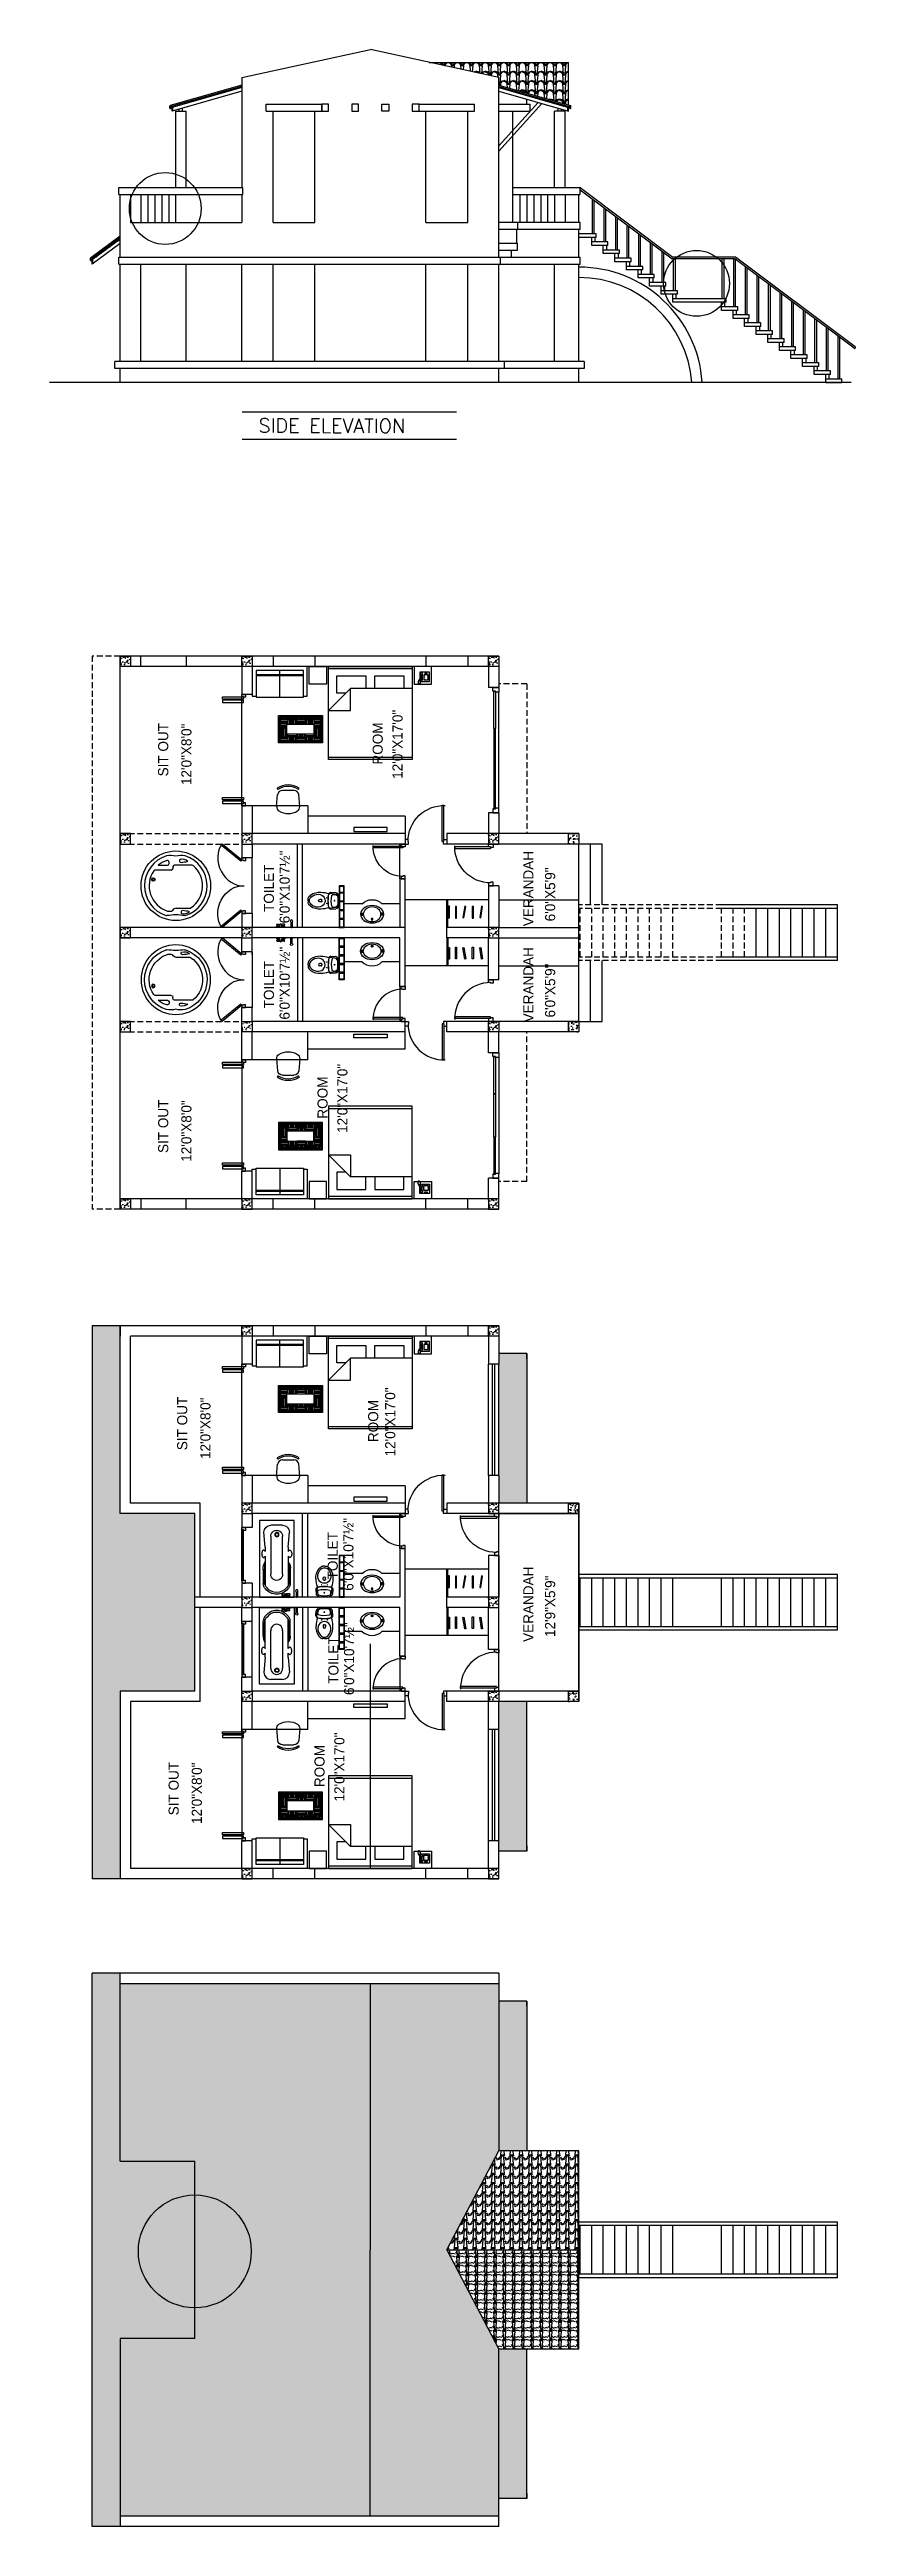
# Model space of a CAD drawing. Extents: x 22122 to 25969, y -3246 to 705.
# Drawn here: x 23189 to 23884, y -2954 to -818 of the extents above; entities that cross this region are included whole.
import ezdxf

# ---------------------------------------------------------------- set-up
doc = ezdxf.new("R2010")
doc.units = 0
doc.header["$LTSCALE"] = 20
doc.header["$MEASUREMENT"] = 0
doc.linetypes.add('HIDDEN', pattern=[0.375, 0.25, -0.125])
doc.linetypes.add('HIDDEN2', pattern=[0.1875, 0.125, -0.0625])
for name, color, linetype in [('COLUMN', 31, 'Continuous'), ('DIMLINE', 254, 'Continuous'), ('DOOR', 1, 'Continuous'), ('FURN', 10, 'Continuous'), ('GLASS BRICKS', 4, 'Continuous'), ('handrail', 1, 'Continuous'), ('HATCH', 254, 'Continuous'), ('KALKAAL', 7, 'Continuous'), ('PLUMBING', 6, 'Continuous'), ('Roof lilne', 31, 'Continuous'), ('text', 2, 'Continuous'), ('TEXTS', 2, 'Continuous'), ('tile', 22, 'Continuous'), ('wall', 13, 'Continuous'), ('WINDOW', 4, 'Continuous'), ('WOOD', 7, 'Continuous')]:
    doc.layers.add(name, color=color, linetype=linetype)
for name, color, linetype, plot in [('correct', 230, 'Continuous', False), ('corrected', 211, 'Continuous', False), ('doubt', 3, 'Continuous', False)]:
    doc.layers.add(name, color=color, linetype=linetype, plot=plot)
doc.styles.add('STYLE1', font='romans.shx', dxfattribs={"width": 0.75})
doc.styles.add('style5', font='tt0142m_.ttf')
pattern_1 = [(4.9697, (-16547.68897, -178708.16906), (-96.00000841214, -7.99993045606), [7.387776, -177.306568]), (270, (-16540.329, -178707.529), (8, -8), [0.64, -7.36]), (90, (-16539.689, -178715.529), (-8, 8), [2.24, -5.76]), (180, (-16539.689, -178713.289), (-8, -8), [0.8, -7.2]), (360, (-16540.489, -178708.169), (8, 8), [0.8, -7.2]), (90, (-16539.689, -178708.169), (-8, 8), [0.64, -7.36]), (90, (-16540.329, -178715.529), (-8, 8), [1.6, -6.4]), (175.0303, (-16540.32897, -178713.92906), (-96.00000841214, 7.99993045606), [7.387776, -177.306568]), (142.6961, (-16540.72897, -178713.92906), (136.0000859335, -103.99988711906), [2.112064, -209.094]), (108.4349, (-16542.409, -178712.649), (-7.999987226, 16.000003477), [2.023856, -23.27436]), (71.5651, (-16543.049, -178710.729), (-7.999987226, -16.000003477), [2.023856, -23.27436]), (37.3039, (-16542.40897, -178708.80906), (136.0000859335, 103.99988711906), [2.112064, -209.094]), (110.2249, (-16541.84897, -178712.24906), (32.0000666848, -87.9999781147), [1.61988, -160.367776]), (69.7751, (-16542.40897, -178710.72906), (32.0000666848, 87.9999781147), [1.61988, -160.367776]), (37.4054, (-16541.84897, -178709.20906), (103.99993971984, 80.0000796209), [1.712072, -169.4954]), (142.5946, (-16540.48897, -178713.28906), (103.99993971984, -80.0000796209), [1.712072, -169.4954])]
pattern_2 = [(140, (-18352.554, -178326.153), (0.62752135, 7.17260183), [0.75, -8.25]), (85, (-18352.554, -178326.153), (-7.52192134, -1.38751334), [0.6, -6.6]), (190.4514, (-18352.5014, -178325.555), (-6.89439542, 5.78509382), [0.6374019, -7.01142112]), (136.1842, (-18354.554, -178326.153), (1.65519014, 10.6724105), [1.125, -12.375]), (186.6356, (-18354.416, -178325.264), (-9.7411787, 9.34662706), [0.9561029, -10.51713]), (81.1842, (-18354.554, -178326.153), (-9.741186, 9.34661945), [0.9, -9.9]), (111, (-18354.054, -178325.153), (4.0261889, 5.96907052), [0.75, -8.25]), (56, (-18354.054, -178325.153), (-7.25150045, 2.43315332), [0.6, -6.6]), (161.4514, (-18353.718, -178324.6555), (-3.22530497, 8.40222629), [0.6374019, -7.01142112]), (127.5, (-18352.5537, -178326.153), (-3.32893854, 0.121598553), [0, -6.52, 0, -6.7, 0, -6.625]), (97.5, (-18352.5537, -178326.153), (-3.94411712, 2.630695374), [0, -3.82, 0, -6.37, 0, -2.525]), (57.5, (-18352.5537, -178328.383), (0.225548717, 5.33822436), [0, -2.5, 0, -7.8, 0, -10.35]), (47.5, (-18352.5537, -178329.383), (-1.00104982, 5.83186169), [0, -3.25, 0, -5.18, 0, -7.35])]
pattern_3 = [(4.9697, (-16547.69672, -179866.23923), (-96.00000841214, -7.99993045606), [7.387776, -177.306568]), (270, (-16540.337, -179865.599), (8, -8), [0.64, -7.36]), (90, (-16539.697, -179873.599), (-8, 8), [2.24, -5.76]), (180, (-16539.697, -179871.359), (-8, -8), [0.8, -7.2]), (360, (-16540.497, -179866.239), (8, 8), [0.8, -7.2]), (90, (-16539.697, -179866.239), (-8, 8), [0.64, -7.36]), (90, (-16540.337, -179873.599), (-8, 8), [1.6, -6.4]), (175.0303, (-16540.33672, -179871.99923), (-96.00000841214, 7.99993045606), [7.387776, -177.306568]), (142.6961, (-16540.73672, -179871.99923), (136.0000859335, -103.99988711906), [2.112064, -209.094]), (108.4349, (-16542.4167, -179870.7192), (-7.999987226, 16.000003477), [2.023856, -23.27436]), (71.5651, (-16543.0567, -179868.7992), (-7.999987226, -16.000003477), [2.023856, -23.27436]), (37.3039, (-16542.41672, -179866.87923), (136.0000859335, 103.99988711906), [2.112064, -209.094]), (110.2249, (-16541.8567, -179870.31923), (32.0000666848, -87.9999781147), [1.61988, -160.367776]), (69.7751, (-16542.4167, -179868.79923), (32.0000666848, 87.9999781147), [1.61988, -160.367776]), (37.4054, (-16541.8567, -179867.27923), (103.99993971984, 80.0000796209), [1.712072, -169.4954]), (142.5946, (-16540.4967, -179871.35923), (103.99993971984, -80.0000796209), [1.712072, -169.4954])]
pattern_4 = [(140, (-18352.554, -177216.994), (0.62752135, 7.17260183), [0.75, -8.25]), (85, (-18352.554, -177216.994), (-7.52192134, -1.38751334), [0.6, -6.6]), (190.4514, (-18352.5014, -177216.3966), (-6.89439542, 5.78509382), [0.6374019, -7.01142112]), (136.1842, (-18354.554, -177216.994), (1.65519014, 10.6724105), [1.125, -12.375]), (186.6356, (-18354.416, -177216.105), (-9.7411787, 9.34662706), [0.9561029, -10.51713]), (81.1842, (-18354.554, -177216.994), (-9.741186, 9.34661945), [0.9, -9.9]), (111, (-18354.054, -177215.994), (4.0261889, 5.96907052), [0.75, -8.25]), (56, (-18354.054, -177215.994), (-7.25150045, 2.43315332), [0.6, -6.6]), (161.4514, (-18353.718, -177215.497), (-3.22530497, 8.40222629), [0.6374019, -7.01142112]), (127.5, (-18352.5537, -177216.9943), (-3.32893854, 0.121598553), [0, -6.52, 0, -6.7, 0, -6.625]), (97.5, (-18352.5537, -177216.9943), (-3.94411712, 2.630695374), [0, -3.82, 0, -6.37, 0, -2.525]), (57.5, (-18352.5537, -177219.2243), (0.225548717, 5.33822436), [0, -2.5, 0, -7.8, 0, -10.35]), (47.5, (-18352.5537, -177220.2243), (-1.00104982, 5.83186169), [0, -3.25, 0, -5.18, 0, -7.35])]

msp = doc.modelspace()

# ---------------------------------------------------------------- texts
at = {"layer": 'text', "style": 'style5'}
for s, height, p in [('12\'0"X17\'0"', 8.733, (23493.5, -1446.9)), ('SIT OUT', 8.73, (23291.3, -1444.8)), ('12\'0"X8\'0"', 8.73, (23311.3, -1452.3)), ('ROOM', 8.73, (23476.4, -1434.6)), ('6\'0"X10\'7½"', 8.733, (23396.1, -1571.5)), ('VERANDAH', 8.73, (23606.4, -1574)), ('TOILET', 8.73, (23382.5, -1561.7)), ('6\'0"X5\'9"', 8.73, (23625.2, -1569.8)), ('6\'0"X10\'7½"', 8.733, (23396.1, -1654.5)), ('VERANDAH', 8.73, (23606.4, -1656.9)), ('TOILET', 8.73, (23382.5, -1644.8)), ('6\'0"X5\'9"', 8.73, (23625.2, -1652.7)), ('ROOM', 8.73, (23428.8, -1739.9)), ('12\'0"X17\'0"', 8.733, (23445.9, -1752.2)), ('SIT OUT', 8.73, (23291.3, -1769.5)), ('12\'0"X8\'0"', 8.73, (23311.3, -1777.1)), ('SIT OUT', 8.73, (23307.7, -2025.8)), ('12\'0"X8\'0"', 8.73, (23327.7, -2033.4)), ('ROOM', 8.73, (23472.5, -2018.8)), ('12\'0"X17\'0"', 8.733, (23487.2, -2031.2)), ('6\'0"X10\'7½"', 8.733, (23451.1, -2147)), ('TOILET', 8.73, (23437.6, -2137.2)), ('VERANDAH', 8.73, (23606.4, -2191.1)), ('12\'9"X5\'9"', 8.73, (23625.2, -2186.9)), ('6\'0"X10\'7½"', 8.733, (23451.7, -2236.9)), ('TOILET', 8.73, (23438.2, -2227.2)), ('ROOM', 8.73, (23426.2, -2316.3)), ('12\'0"X17\'0"', 8.733, (23443.3, -2328.7)), ('SIT OUT', 8.73, (23300.3, -2340.6)), ('12\'0"X8\'0"', 8.73, (23320.3, -2348.1))]:
    msp.add_text(s, height=height, rotation=90, dxfattribs=at).set_placement(p)
at = {"layer": 'TEXTS', "style": 'STYLE1'}
msp.add_text('SIDE ELEVATION ', height=12.15, rotation=359.7916, dxfattribs=at).set_placement((23369.2, -1148.2))

# ---------------------------------------------------------------- blocks, each defined once
blk = doc.blocks.new('SOFA')
at = {"color": 1}
for p, q in [((28, 4), (-28, 4)), ((-28, 4), (-28, -26)), ((24, 0), (-24, 0)), ((-24, 0), (-24, -27)), ((0, -27), (0, 0)), ((28, -26), (28, 4)), ((-24, -4), (24, -4)), ((-24, -5), (24, -5)), ((24, -27), (24, 0)), ((24, -27), (24, 0)), ((-28, -26), (-24, -26)), ((-24, -27), (24, -27)), ((24, -26), (28, -26))]:
    blk.add_line(p, q, dxfattribs=at)
blk = doc.blocks.new('RECTANG')
for p, q in [((1, 1), (0, 1)), ((0, 1), (0, 0)), ((1, 0), (1, 1)), ((0, 0), (1, 0))]:
    blk.add_line(p, q)
blk = doc.blocks.new('BEDKING')
at = {"color": 0}
for p, q in [((-78, -36), (-78, 36)), ((-19, 36), (-19, -17)), ((-8, 29), (-19, 29)), ((-8, 4), (-8, 29)), ((-2, 36), (-2, -36)), ((-19, 4), (-8, 4)), ((-38, -17), (-19, -17)), ((-38, -36), (-38, -17)), ((-19, -17), (-38, -36)), ((-23, -21), (-23, -29)), ((-8, -4), (-19, -4)), ((-8, -29), (-8, -4)), ((-23, -29), (-8, -29))]:
    blk.add_line(p, q, dxfattribs=at)
at = {"color": 0, "xscale": 80, "yscale": 72, "zscale": 80}
blk.add_blockref('RECTANG', (-80, -36), dxfattribs=at)
blk = doc.blocks.new('FNPHONE')
at = {"color": 0}
for p, q in [((-0.9, 0.2), (-1.5, 0)), ((-0.7, 0.6), (-1.3, 0.4)), ((-0.5, 1), (-1.1, 0.8)), ((-0.3, 1.4), (-0.9, 1.2)), ((-0.1, 1.8), (-0.7, 1.6)), ((1.1, 0.6), (0.7, -0.6)), ((0.9, 6.5), (0.9, 1.5)), ((1.9, 6.5), (1.9, 1.5)), ((4.3, 4.8), (4.3, 4.8)), ((4.3, 3.9), (4.3, 3.9)), ((4.3, 3), (4.3, 3)), ((4.3, 2), (4.3, 2)), ((5.3, 4.8), (5.3, 4.8)), ((5.3, 3.9), (5.3, 3.9)), ((5.3, 3), (5.3, 3)), ((5.3, 2), (5.3, 2)), ((6.2, 4.8), (6.2, 4.8)), ((6.2, 3.9), (6.2, 3.9)), ((6.2, 3), (6.2, 3)), ((6.2, 2), (6.2, 2)), ((-1.1, -0.2), (-1.7, -0.4)), ((-1.1, -0.6), (-1.7, -0.8)), ((-1.1, -1), (-1.7, -1.2)), ((-1.1, -1.4), (-1.7, -1.6)), ((-0.9, -1.8), (-1.5, -2)), ((-0.7, -2.2), (-1.3, -2.4)), ((-0.2, -2.5), (-0.8, -2.7)), ((0.3, -2), (-0.3, -2.2)), ((0.5, -1.6), (-0.1, -1.8)), ((0.7, -1.2), (0.1, -1.4)), ((0.9, -0.8), (0.3, -1))]:
    blk.add_line(p, q, dxfattribs=at)
for centre, start, end in [((1.4, 6.5), 298.4915, 241.5085), ((1.4, 1.5), 118.4915, 61.5085)]:
    blk.add_arc(centre, 1.05, start, end, dxfattribs=at)
for p, xscale, yscale, zscale in [((0, 0), 8.20528234483245, 8.104073169521023, 8.20528234483245), ((3.4, 1.3), 3.75, 4.375, 3.75), ((4.2, 6.7), 2.03125, 0.46875, 2.03125)]:
    blk.add_blockref('RECTANG', p, dxfattribs=dict(at, xscale=xscale, yscale=yscale, zscale=zscale))
blk = doc.blocks.new('A$C3B4262AC')
at = {"layer": 'DOOR'}
for p, q in [((0, 4), (0, 0)), ((2.5, 4), (0, 4)), ((0, 0), (3, 0)), ((2.5, 2.25), (2.5, 4)), ((3, 2.25), (2.5, 2.25)), ((3, 0), (3, 2.25))]:
    blk.add_line(p, q, dxfattribs=at)
blk = doc.blocks.new('CHAIR1')
at = {"color": 0}
for p, q in [((6.1, 10), (16.4, 9.1)), ((20.1, 5), (20.1, -5)), ((20.8, 8.8), (21.9, 9.6)), ((6.1, -10), (16.4, -9.1)), ((20.8, -8.8), (21.9, -9.6))]:
    blk.add_line(p, q, dxfattribs=at)
for centre, radius, start, end in [((15.4, 0), 15.4, 148.407, 211.593), ((5.7, 5.9), 4.06, 85.0303, 148.407), ((16, 5), 4.06, 0, 85.0303), ((7.9, 0), 15.6, 325.6197, 34.3803), ((7.9, 0), 16.9, 325.6197, 34.3803), ((5.7, -5.9), 4.06, 211.593, 274.9697), ((16, -5), 4.06, 274.9697, 0)]:
    blk.add_arc(centre, radius, start, end, dxfattribs=at)
blk = doc.blocks.new('200028')
at = {"layer": 'PLUMBING'}
for points in [[(4.5, 3.3, 1), (4.2, 3.3, 1)], [(4.2, -1.6, 1), (4.5, -1.6, 1)]]:
    blk.add_hatch(color=256, dxfattribs=at).paths.add_polyline_path(points)
for p, q in [((-11.8, 0.9), (-11.8, 2.1)), ((-11.8, 0.9), (-11.8, -0.4)), ((-0.3, 1.9), (-1.7, 1.9)), ((0.2, 1.4), (0.2, 0.4)), ((6.3, 6.5), (7.4, 7.3)), ((7.4, 7.3), (12.7, 6.5)), ((8, 8.2), (12.3, 7.9)), ((-0.3, -0.1), (-1.7, -0.1)), ((6.3, -4.8), (7.4, -5.6)), ((7.4, -5.6), (12.7, -4.8)), ((8, -6.4), (12.3, -6.1))]:
    blk.add_line(p, q, dxfattribs=at)
for centre, radius in [((4.3, 3.3), 0.156), ((11.1, 0.9), 0.312), ((4.3, -1.6), 0.156)]:
    blk.add_circle(centre, radius, dxfattribs=at)
for centre, radius, start, end in [((-8.8, 2.1), 3, 147.6541, 180), ((-3.1, -1.5), 9.71, 134.7032, 147.6541), ((-6.7, 1.1), 3.75, 128.5444, 184.146), ((-6.7, 0.6), 3.75, 175.854, 231.4556), ((-7.8, 3.3), 3, 125.7546, 134.7032), ((-1.8, -5.4), 13.6, 85.6873, 125.1099), ((-3.1, -2.1), 8.6, 86.8837, 133.6869), ((-1.7, 0.9), 1, 90, 180), ((-1.7, 0.9), 1, 180, 270), ((-2.6, 0.9), 5.57, 269.4196, 90.5804), ((-1.1, -14), 22.1, 71.0966, 89.1989), ((-0.3, 1.4), 0.5, 0, 90), ((-0.3, 0.4), 0.5, 270, 0), ((34.6, 0.9), 29.1, 168.7614, 192.0802), ((34.6, 0.9), 28.9, 168.7311, 191.2689), ((8, 6.2), 2, 90, 168.7614), ((7.2, 6.3), 1, 81.7925, 168.7311), ((26.7, 1.1), 18.5, 163.6925, 195.267), ((10.7, 3.5), 3.25, 32.7982, 121.967), ((12.2, 5.9), 2, 18.0394, 86.0298), ((12.7, 6), 0.5, 18.136, 81.7925), ((-3.1, 0.9), 17.1, 341.864, 18.136), ((-3.1, 0.9), 18.1, 341.9606, 18.0394), ((-8.8, -0.4), 3, 180, 212.3459), ((-3.1, 3.2), 9.71, 212.3459, 225.2968), ((-7.8, -1.6), 3, 225.2968, 234.2454), ((-1.8, 7.1), 13.6, 234.8901, 274.3127), ((-3.1, 3.9), 8.6, 226.3131, 273.1163), ((-1.1, 15.7), 22.1, 270.8011, 288.9034), ((8, -4.4), 2, 191.2386, 270), ((7.2, -4.6), 1, 191.2689, 278.2075), ((11, -1), 3.51, 231.7336, 311.9036), ((12.2, -4.1), 2, 273.9702, 341.9606), ((12.7, -4.3), 0.5, 278.2075, 341.864)]:
    blk.add_arc(centre, radius, start, end, dxfattribs=at)
blk = doc.blocks.new('DR1H902')
at = {"color": 0}
for p, q in [((-0.5, 0), (-0.5, 1)), ((-0.5, 1), (-0.45, 1)), ((-0.45, 0), (-0.45, 1)), ((-0.5, 0), (-0.45, 0))]:
    blk.add_line(p, q, dxfattribs=at)
blk.add_arc((-0.5, 0), 1, 0, 91.70698, dxfattribs=at)
blk = doc.blocks.new('A$C1F9E242A')
blk.add_blockref('A$C3B4262AC', (0, 0))
at = {"xscale": -1}
blk.add_blockref('A$C3B4262AC', (36, 0), dxfattribs=at)
at = {"layer": 'DOOR', "xscale": -31, "yscale": 31, "zscale": 68.88888888888889}
blk.add_blockref('DR1H902', (18, 2.2), dxfattribs=at)
blk = doc.blocks.new('*U71')
at = {"xscale": -1}
blk.add_blockref('A$C1F9E242A', (0, -2), dxfattribs=at)
blk = doc.blocks.new('tiffany')
at = {"layer": 'PLUMBING'}
for points in [[(-9.7, 0.9), (-7.9, 0.9, -0.414214), (-7.8, 0.7), (-7.8, 0.7, -0.414214), (-7.9, 0.6), (-9.7, 0.6, -0.414214), (-9.8, 0.7), (-9.8, 0.7, -0.414214)], [(-9.7, 0.4), (-7.9, 0.4, -0.414214), (-7.8, 0.3), (-7.8, 0.2, -0.414214), (-7.9, 0.1), (-9.7, 0.1, -0.414214), (-9.8, 0.2), (-9.8, 0.3, -0.414214)], [(9.7, 0.9), (7.9, 0.9, 0.414214), (7.8, 0.7), (7.8, 0.7, 0.414214), (7.9, 0.6), (9.7, 0.6, 0.414214), (9.8, 0.7), (9.8, 0.7, 0.414214)], [(9.7, 0.4), (7.9, 0.4, 0.414214), (7.8, 0.3), (7.8, 0.2, 0.414214), (7.9, 0.1), (9.7, 0.1, 0.414214), (9.8, 0.2), (9.8, 0.3, 0.414214)], [(-9.7, -0.4), (-7.9, -0.4, 0.414214), (-7.8, -0.3), (-7.8, -0.2, 0.414214), (-7.9, -0.1), (-9.7, -0.1, 0.414214), (-9.8, -0.2), (-9.8, -0.3, 0.414214)], [(-9.7, -0.9), (-7.9, -0.9, 0.414214), (-7.8, -0.7), (-7.8, -0.7, 0.414214), (-7.9, -0.6), (-9.7, -0.6, 0.414214), (-9.8, -0.7), (-9.8, -0.7, 0.414214)], [(9.7, -0.4), (7.9, -0.4, -0.414214), (7.8, -0.3), (7.8, -0.2, -0.414214), (7.9, -0.1), (9.7, -0.1, -0.414214), (9.8, -0.2), (9.8, -0.3, -0.414214)], [(9.7, -0.9), (7.9, -0.9, -0.414214), (7.8, -0.7), (7.8, -0.7, -0.414214), (7.9, -0.6), (9.7, -0.6, -0.414214), (9.8, -0.7), (9.8, -0.7, -0.414214)]]:
    blk.add_lwpolyline(points, format="xyb", close=True, dxfattribs=at)
for radius in [0.762, 0.642]:
    blk.add_circle((0, 4.3), radius, dxfattribs=at)
blk.add_ellipse((0, 0), major_axis=(-10, 0), ratio=0.748, dxfattribs=at)
blk.add_ellipse((0, 0), major_axis=(-7.58, 0), ratio=0.831023, start_param=-1.570796, end_param=4.712389, dxfattribs=at)
blk = doc.blocks.new('BIB')
at = {"layer": 'PLUMBING'}
for p, q in [((-4.7, 0.6), (-0.6, 0.6)), ((-4.7, -0.6), (-0.6, -0.6))]:
    blk.add_line(p, q, dxfattribs=at)
for centre, radius, start, end in [((-5.5, 0), 1, 38.6822, 321.3178), ((-0.6, 0), 0.625, 270, 90)]:
    blk.add_arc(centre, radius, start, end, dxfattribs=at)
blk = doc.blocks.new('*U70')
blk.add_blockref('A$C1F9E242A', (-36, -2))
blk = doc.blocks.new('SHOWER')
at = {"layer": 'PLUMBING'}
for p, q in [((-3.5, 0), (-3.5, 0.8)), ((-3.5, 0), (3.5, 0)), ((-3.4, 2.6), (-3.1, 1.6)), ((-3.3, 2.9), (-1.1, 2.9)), ((-3.2, 1), (-0.9, 1)), ((-2.9, 1.5), (-1.4, 1.5)), ((-0.9, 2.6), (-1.2, 1.6)), ((-0.6, 1.2), (-0.6, 2.6)), ((0.6, 1.2), (0.6, 2.6)), ((0.9, 2.6), (1.2, 1.6)), ((0.9, 1), (3.2, 1)), ((3.2, 2.9), (1.1, 2.9)), ((2.9, 1.5), (1.4, 1.5)), ((3.4, 2.6), (3.1, 1.6)), ((3.5, 0), (3.5, 0.8))]:
    blk.add_line(p, q, dxfattribs=at)
for centre, radius, start, end in [((-3.2, 0.8), 0.25, 90, 180), ((-3.3, 2.7), 0.175, 90, 197.6501), ((-2.9, 1.7), 0.175, 197.6501, 270), ((-1.4, 1.7), 0.175, 270, 342.3499), ((-1.1, 2.7), 0.175, 342.3499, 90), ((-0.9, 1.2), 0.25, 270, 0), ((0, 2.6), 0.625, 0, 180), ((0.9, 1.2), 0.25, 180, 270), ((1.1, 2.7), 0.175, 90, 197.6501), ((1.4, 1.7), 0.175, 197.6501, 270), ((2.9, 1.7), 0.175, 270, 342.3499), ((3.2, 2.7), 0.175, 342.3499, 90), ((3.2, 0.8), 0.25, 0, 90)]:
    blk.add_arc(centre, radius, start, end, dxfattribs=at)
blk = doc.blocks.new('MAURYA')
for p, q in [((0, 0), (0, 30)), ((0, 30), (66, 30)), ((23, 24.9), (10, 26)), ((23, 24.9), (26.7, 24.9)), ((30.6, 24.9), (35.8, 24.9)), ((35.8, 24.9), (56, 24.9)), ((36.7, 25.6), (53.2, 25.6)), ((42, 26.7), (54.3, 26.7)), ((66, 30), (66, 0)), ((66, 0), (0, 0)), ((4, 10), (4, 20)), ((23, 5.1), (10, 4)), ((13.8, 20), (46.1, 20)), ((46.1, 10), (13.8, 10)), ((23, 5.1), (26.7, 5.1)), ((30.6, 5.1), (35.8, 5.1)), ((35.8, 5.1), (54.3, 5.1)), ((35.8, 5.1), (56, 5.1)), ((36.7, 4.4), (53.2, 4.4)), ((42, 3.3), (54.3, 3.3))]:
    blk.add_line(p, q)
for points in [[(26.7, 24.9, -0.019813), (26.4, 25.1, -0.105801), (25.7, 25.7, -0.164467), (25.5, 26.3, -0.164467), (25.7, 26.9, -0.105801), (26.4, 27.5, -0.069124), (27.4, 27.8, -0.055324), (28.7, 28, -0.055324)], [(28.7, 28, -0.055324), (29.9, 27.8, -0.069124), (30.9, 27.5, -0.105801), (31.6, 26.9, -0.164467), (31.8, 26.3, -0.164467), (31.6, 25.7, -0.105801), (30.9, 25.1, -0.019813), (30.6, 24.9, -0.055324)], [(26.7, 5.1, 0.019813), (26.4, 4.9, 0.105801), (25.7, 4.3, 0.164467), (25.5, 3.7, 0.164467), (25.7, 3.1, 0.105801), (26.4, 2.5, 0.069124), (27.4, 2.2, 0.055324), (28.7, 2, 0.055324)], [(28.7, 2, 0.055324), (29.9, 2.2, 0.069124), (30.9, 2.5, 0.105801), (31.6, 3.1, 0.164467), (31.8, 3.7, 0.164467), (31.6, 4.3, 0.105801), (30.9, 4.9, 0.019813), (30.6, 5.1, 0.055324)]]:
    blk.add_lwpolyline(points, format="xyb")
for radius in [1.84, 1.41]:
    blk.add_circle((12, 14.9), radius)
for centre, radius, start, end in [((10, 20), 6, 90, 180), ((41, 18.5), 8.27, 82.8256, 128.9176), ((53.2, 19.6), 6, 39.2535, 90), ((54.3, 20.7), 6, 40.8751, 90), ((51.2, 15), 10.7, 308.3282, 51.6718), ((51.3, 15), 12.2, 307.9014, 52.0986), ((10, 10), 6, 180, 270), ((13.3, 15), 5.03, 84.1588, 275.8412), ((41, 11.5), 8.27, 231.0824, 277.1744), ((46.6, 15), 5.03, 264.1588, 95.8412), ((53.2, 10.4), 6, 270, 320.7465), ((54.3, 9.3), 6, 270, 319.1249)]:
    blk.add_arc(centre, radius, start, end)
blk = doc.blocks.new('*U69')
blk.add_blockref('A$C1F9E242A', (-36, -2))
blk = doc.blocks.new('CARLO')
for p, q in [((35.6, 36.3), (35.6, 50.1)), ((39.8, 47.5), (39.8, 39.6)), ((0.1, 39), (0.1, 36.4)), ((2.8, 32), (2.8, 20.1)), ((38.3, 34.8), (37.1, 34.8)), ((39.8, 18.2), (39.8, 33.3)), ((41.3, 38.1), (42.4, 38.1))]:
    blk.add_line(p, q)
for centre, radius in [((22.1, 32.3), 30), ((27.5, 51.7), 1.5), ((27.5, 51.7), 1)]:
    blk.add_circle(centre, radius)
for centre, radius, start, end in [((22.1, 32.3), 27, 17.2485, 162.0447), ((22.1, 32.3), 23, 55.9489, 161.7681), ((34.1, 50.1), 1.5, 0, 55.9489), ((21.1, 32.5), 24, 18.2214, 38.7348), ((-2.2, 40.1), 1.5, 162.0447, 186.6967), ((-156.9, 22), 154.3, 3.824, 6.6967), ((-160.3, 42.9), 157.7, 353.3167, 356.1156), ((-2.2, 24.4), 1.5, 173.3167, 197.9548), ((22.1, 32.3), 27, 197.9548, 342.7515), ((5.2, 25.3), 7.26, 163.6139, 222.4153), ((-0.8, 26.3), 1.5, 355.0864, 133.6621), ((-29.1, 28), 29.8, 345.215, 356.3677), ((1.6, 39), 1.5, 161.7681, 180), ((1.6, 36.4), 1.5, 180, 233.6333), ((-2.5, 30.8), 5.48, 12.253, 53.6333), ((37.1, 36.3), 1.5, 180, 270), ((38.3, 33.3), 1.5, 0, 90), ((41.3, 39.6), 1.5, 180, 270), ((43.7, 27.7), 1.5, 46.3379, 184.9136), ((72, 29.5), 29.8, 183.6323, 194.785), ((42.4, 39.6), 1.5, 270, 18.2214), ((37.7, 26.8), 7.26, 317.5847, 16.3861), ((32.3, 36.6), 15.9, 344.1542, 13.3342), ((32.4, 27.9), 15.8, 346.6544, 15.8676), ((4.3, 20.1), 1.5, 180, 214.5636), ((22.1, 32.3), 23, 214.5636, 318.9795), ((37.8, 18.4), 2, 318.4718, 360)]:
    blk.add_arc(centre, radius, start, end)
blk = doc.blocks.new('A$C30EC73FB')
at = {"layer": 'DOOR'}
for p, q in [((2, 0), (-12, 16.9)), ((2.9, 0.8), (-11, 17.7)), ((2.9, 0.8), (2, 0))]:
    blk.add_line(p, q, dxfattribs=at)
at = {"layer": 'DOOR', "extrusion": (0, 0, -1)}
blk.add_ellipse((2.8, 1.5), major_axis=(-19.5, 9.9), ratio=0.847758, start_param=0.387427, end_param=2.787493, dxfattribs=at)

# ---------------------------------------------------------------- hatches: boundary and pattern name
at = {"layer": 'FURN'}
h = msp.add_hatch(dxfattribs=at)
h.set_pattern_fill('AR-PARQ1', color=9, scale=0.61875, angle=-90, style=0)
h.set_pattern_definition([(180, (29379.392, 3452.364), (-7.425, -7.425), [7.425, -7.425]), (180, (29379.392, 3453.601), (-7.425, -7.425), [7.425, -7.425]), (180, (29379.392, 3454.839), (-7.425, -7.425), [7.425, -7.425]), (180, (29379.392, 3456.076), (-7.425, -7.425), [7.425, -7.425]), (180, (29379.392, 3457.314), (-7.425, -7.425), [7.425, -7.425]), (180, (29379.392, 3458.551), (-7.425, -7.425), [7.425, -7.425]), (180, (29379.392, 3459.789), (-7.425, -7.425), [7.425, -7.425]), (90, (29371.967, 3452.364), (7.425, 7.425), [7.425, -7.425]), (90, (29370.73, 3452.364), (7.425, 7.425), [7.425, -7.425]), (90, (29369.492, 3452.364), (7.425, 7.425), [7.425, -7.425]), (90, (29368.255, 3452.364), (7.425, 7.425), [7.425, -7.425]), (90, (29367.017, 3452.364), (7.425, 7.425), [7.425, -7.425]), (90, (29365.78, 3452.364), (7.425, 7.425), [7.425, -7.425]), (90, (29364.542, 3452.364), (7.425, 7.425), [7.425, -7.425])])
h.paths.add_polyline_path([(23388.1, -1414.1), (23388.1, -1394.3), (23422.4, -1394.3), (23422.4, -1414.1)])
h.paths.add_polyline_path([(23416.8, -1408.5), (23416.8, -1399.9), (23393.6, -1399.9), (23393.6, -1408.5)], flags=16)
h = msp.add_hatch(dxfattribs=at)
h.set_pattern_fill('AR-PARQ1', color=9, scale=0.61875, angle=-90, style=0)
h.set_pattern_definition([(180, (29379.392, -6611.5594), (-7.425, 7.425), [7.425, -7.425]), (180, (29379.392, -6612.797), (-7.425, 7.425), [7.425, -7.425]), (180, (29379.392, -6614.0344), (-7.425, 7.425), [7.425, -7.425]), (180, (29379.392, -6615.272), (-7.425, 7.425), [7.425, -7.425]), (180, (29379.392, -6616.5094), (-7.425, 7.425), [7.425, -7.425]), (180, (29379.392, -6617.747), (-7.425, 7.425), [7.425, -7.425]), (180, (29379.392, -6618.9844), (-7.425, 7.425), [7.425, -7.425]), (270, (29371.967, -6611.5594), (7.425, -7.425), [7.425, -7.425]), (270, (29370.73, -6611.5594), (7.425, -7.425), [7.425, -7.425]), (270, (29369.492, -6611.5594), (7.425, -7.425), [7.425, -7.425]), (270, (29368.255, -6611.5594), (7.425, -7.425), [7.425, -7.425]), (270, (29367.017, -6611.5594), (7.425, -7.425), [7.425, -7.425]), (270, (29365.78, -6611.5594), (7.425, -7.425), [7.425, -7.425]), (270, (29364.542, -6611.5594), (7.425, -7.425), [7.425, -7.425])])
h.paths.add_polyline_path([(23388.1, -1745.1), (23388.1, -1764.9), (23422.4, -1764.9), (23422.4, -1745.1)])
h.paths.add_polyline_path([(23416.8, -1750.7), (23416.8, -1759.3), (23393.6, -1759.3), (23393.6, -1750.7)], flags=16)
h = msp.add_hatch(dxfattribs=at)
h.set_pattern_fill('AR-PARQ1', color=9, scale=0.61875, angle=-90, style=0)
h.set_pattern_definition([(180, (29379.392, 2874.924), (-7.425, -7.425), [7.425, -7.425]), (180, (29379.392, 2876.161), (-7.425, -7.425), [7.425, -7.425]), (180, (29379.392, 2877.399), (-7.425, -7.425), [7.425, -7.425]), (180, (29379.392, 2878.636), (-7.425, -7.425), [7.425, -7.425]), (180, (29379.392, 2879.874), (-7.425, -7.425), [7.425, -7.425]), (180, (29379.392, 2881.111), (-7.425, -7.425), [7.425, -7.425]), (180, (29379.392, 2882.349), (-7.425, -7.425), [7.425, -7.425]), (90, (29371.967, 2874.924), (7.425, 7.425), [7.425, -7.425]), (90, (29370.73, 2874.924), (7.425, 7.425), [7.425, -7.425]), (90, (29369.492, 2874.924), (7.425, 7.425), [7.425, -7.425]), (90, (29368.255, 2874.924), (7.425, 7.425), [7.425, -7.425]), (90, (29367.017, 2874.924), (7.425, 7.425), [7.425, -7.425]), (90, (29365.78, 2874.924), (7.425, 7.425), [7.425, -7.425]), (90, (29364.542, 2874.924), (7.425, 7.425), [7.425, -7.425])])
h.paths.add_polyline_path([(23388.1, -1991.5), (23388.1, -1971.7), (23422.4, -1971.7), (23422.4, -1991.5)])
h.paths.add_polyline_path([(23416.8, -1986), (23416.8, -1977.3), (23393.6, -1977.3), (23393.6, -1986)], flags=16)
h = msp.add_hatch(dxfattribs=at)
h.set_pattern_fill('AR-PARQ1', color=9, scale=0.61875, angle=-90, style=0)
h.set_pattern_definition([(180, (29379.392, -7188.999), (-7.425, 7.425), [7.425, -7.425]), (180, (29379.392, -7190.237), (-7.425, 7.425), [7.425, -7.425]), (180, (29379.392, -7191.474), (-7.425, 7.425), [7.425, -7.425]), (180, (29379.392, -7192.712), (-7.425, 7.425), [7.425, -7.425]), (180, (29379.392, -7193.949), (-7.425, 7.425), [7.425, -7.425]), (180, (29379.392, -7195.187), (-7.425, 7.425), [7.425, -7.425]), (180, (29379.392, -7196.424), (-7.425, 7.425), [7.425, -7.425]), (270, (29371.967, -7188.999), (7.425, -7.425), [7.425, -7.425]), (270, (29370.73, -7188.999), (7.425, -7.425), [7.425, -7.425]), (270, (29369.492, -7188.999), (7.425, -7.425), [7.425, -7.425]), (270, (29368.255, -7188.999), (7.425, -7.425), [7.425, -7.425]), (270, (29367.017, -7188.999), (7.425, -7.425), [7.425, -7.425]), (270, (29365.78, -7188.999), (7.425, -7.425), [7.425, -7.425]), (270, (29364.542, -7188.999), (7.425, -7.425), [7.425, -7.425])])
h.paths.add_polyline_path([(23388.1, -2322.5), (23388.1, -2342.3), (23422.4, -2342.3), (23422.4, -2322.5)])
h.paths.add_polyline_path([(23416.8, -2328.1), (23416.8, -2336.8), (23393.6, -2336.8), (23393.6, -2328.1)], flags=16)
at = {"layer": 'HATCH'}
h = msp.add_hatch(dxfattribs=at)
h.set_pattern_fill('AR-CONC', color=8, angle=90, style=0)
h.set_pattern_definition([(140, (-14442.8594, -174835.1556), (0.62752135, 7.17260183), [0.75, -8.25]), (85, (-14442.8594, -174835.156), (-7.52192134, -1.38751334), [0.6, -6.6]), (190.4514, (-14442.807, -174834.558), (-6.89439542, 5.78509382), [0.6374019, -7.01142112]), (136.1842, (-14444.859, -174835.156), (1.65519014, 10.6724105), [1.125, -12.375]), (186.6356, (-14444.721, -174834.266), (-9.7411787, 9.34662706), [0.9561029, -10.51713]), (81.1842, (-14444.859, -174835.156), (-9.741186, 9.34661945), [0.9, -9.9]), (111, (-14444.3594, -174834.1556), (4.0261889, 5.96907052), [0.75, -8.25]), (56, (-14444.3594, -174834.156), (-7.25150045, 2.43315332), [0.6, -6.6]), (161.4514, (-14444.024, -174833.658), (-3.22530497, 8.40222629), [0.6374019, -7.01142112]), (127.5, (-14442.8594, -174835.1556), (-3.32893854, 0.121598553), [0, -6.52, 0, -6.7, 0, -6.625]), (97.5, (-14442.8594, -174835.1556), (-3.94411712, 2.630695374), [0, -3.82, 0, -6.37, 0, -2.525]), (57.5, (-14442.8594, -174837.3856), (0.225548717, 5.33822436), [0, -2.5, 0, -7.8, 0, -10.35]), (47.5, (-14442.8594, -174838.3856), (-1.00104982, 5.83186169), [0, -3.25, 0, -5.18, 0, -7.35])])
h.paths.add_polyline_path([(23249.7, -1341.1), (23249.7, -1350.1), (23258.7, -1350.1), (23258.7, -1341.1)])
h = msp.add_hatch(dxfattribs=at)
h.set_pattern_fill('AR-CONC', color=8, angle=90, style=0)
h.set_pattern_definition([(140, (-14337.8594, -174835.1556), (0.62752135, 7.17260183), [0.75, -8.25]), (85, (-14337.8594, -174835.156), (-7.52192134, -1.38751334), [0.6, -6.6]), (190.4514, (-14337.807, -174834.558), (-6.89439542, 5.78509382), [0.6374019, -7.01142112]), (136.1842, (-14339.859, -174835.156), (1.65519014, 10.6724105), [1.125, -12.375]), (186.6356, (-14339.721, -174834.266), (-9.7411787, 9.34662706), [0.9561029, -10.51713]), (81.1842, (-14339.859, -174835.156), (-9.741186, 9.34661945), [0.9, -9.9]), (111, (-14339.3594, -174834.1556), (4.0261889, 5.96907052), [0.75, -8.25]), (56, (-14339.3594, -174834.156), (-7.25150045, 2.43315332), [0.6, -6.6]), (161.4514, (-14339.024, -174833.658), (-3.22530497, 8.40222629), [0.6374019, -7.01142112]), (127.5, (-14337.8594, -174835.1556), (-3.32893854, 0.121598553), [0, -6.52, 0, -6.7, 0, -6.625]), (97.5, (-14337.8594, -174835.1556), (-3.94411712, 2.630695374), [0, -3.82, 0, -6.37, 0, -2.525]), (57.5, (-14337.8594, -174837.3856), (0.225548717, 5.33822436), [0, -2.5, 0, -7.8, 0, -10.35]), (47.5, (-14337.8594, -174838.3856), (-1.00104982, 5.83186169), [0, -3.25, 0, -5.18, 0, -7.35])])
h.paths.add_polyline_path([(23354.7, -1341.1), (23354.7, -1350.1), (23363.7, -1350.1), (23363.7, -1341.1)])
h = msp.add_hatch(dxfattribs=at)
h.set_pattern_fill('AR-CONC', color=8, angle=90, style=0)
h.set_pattern_definition([(140, (-14124.8594, -174835.154), (0.62752135, 7.17260183), [0.75, -8.25]), (85, (-14124.8594, -174835.154), (-7.52192134, -1.38751334), [0.6, -6.6]), (190.4514, (-14124.807, -174834.5564), (-6.89439542, 5.78509382), [0.6374019, -7.01142112]), (136.1842, (-14126.859, -174835.154), (1.65519014, 10.6724105), [1.125, -12.375]), (186.6356, (-14126.721, -174834.265), (-9.7411787, 9.34662706), [0.9561029, -10.51713]), (81.1842, (-14126.859, -174835.154), (-9.741186, 9.34661945), [0.9, -9.9]), (111, (-14126.3594, -174834.154), (4.0261889, 5.96907052), [0.75, -8.25]), (56, (-14126.3594, -174834.154), (-7.25150045, 2.43315332), [0.6, -6.6]), (161.4514, (-14126.024, -174833.657), (-3.22530497, 8.40222629), [0.6374019, -7.01142112]), (127.5, (-14124.8594, -174835.1542), (-3.32893854, 0.121598553), [0, -6.52, 0, -6.7, 0, -6.625]), (97.5, (-14124.8594, -174835.154), (-3.94411712, 2.630695374), [0, -3.82, 0, -6.37, 0, -2.525]), (57.5, (-14124.8594, -174837.3842), (0.225548717, 5.33822436), [0, -2.5, 0, -7.8, 0, -10.35]), (47.5, (-14124.8594, -174838.384), (-1.00104982, 5.83186169), [0, -3.25, 0, -5.18, 0, -7.35])])
h.paths.add_polyline_path([(23567.7, -1341.1), (23567.7, -1350.1), (23576.7, -1350.1), (23576.7, -1341.1)])
h = msp.add_hatch(dxfattribs=at)
h.set_pattern_fill('AR-CONC', color=8, angle=90, style=0)
h.set_pattern_definition([(140, (-14442.8594, -174988.1556), (0.62752135, 7.17260183), [0.75, -8.25]), (85, (-14442.8594, -174988.156), (-7.52192134, -1.38751334), [0.6, -6.6]), (190.4514, (-14442.807, -174987.558), (-6.89439542, 5.78509382), [0.6374019, -7.01142112]), (136.1842, (-14444.859, -174988.156), (1.65519014, 10.6724105), [1.125, -12.375]), (186.6356, (-14444.721, -174987.266), (-9.7411787, 9.34662706), [0.9561029, -10.51713]), (81.1842, (-14444.859, -174988.156), (-9.741186, 9.34661945), [0.9, -9.9]), (111, (-14444.3594, -174987.1556), (4.0261889, 5.96907052), [0.75, -8.25]), (56, (-14444.3594, -174987.156), (-7.25150045, 2.43315332), [0.6, -6.6]), (161.4514, (-14444.024, -174986.658), (-3.22530497, 8.40222629), [0.6374019, -7.01142112]), (127.5, (-14442.8594, -174988.1556), (-3.32893854, 0.121598553), [0, -6.52, 0, -6.7, 0, -6.625]), (97.5, (-14442.8594, -174988.1556), (-3.94411712, 2.630695374), [0, -3.82, 0, -6.37, 0, -2.525]), (57.5, (-14442.8594, -174990.3856), (0.225548717, 5.33822436), [0, -2.5, 0, -7.8, 0, -10.35]), (47.5, (-14442.8594, -174991.3856), (-1.00104982, 5.83186169), [0, -3.25, 0, -5.18, 0, -7.35])])
h.paths.add_polyline_path([(23249.7, -1494.1), (23249.7, -1503.1), (23258.7, -1503.1), (23258.7, -1494.1)])
h = msp.add_hatch(dxfattribs=at)
h.set_pattern_fill('AR-CONC', color=8, angle=90, style=0)
h.set_pattern_definition([(140, (-14337.8594, -174988.154), (0.62752135, 7.17260183), [0.75, -8.25]), (85, (-14337.8594, -174988.154), (-7.52192134, -1.38751334), [0.6, -6.6]), (190.4514, (-14337.807, -174987.5564), (-6.89439542, 5.78509382), [0.6374019, -7.01142112]), (136.1842, (-14339.859, -174988.154), (1.65519014, 10.6724105), [1.125, -12.375]), (186.6356, (-14339.721, -174987.265), (-9.7411787, 9.34662706), [0.9561029, -10.51713]), (81.1842, (-14339.859, -174988.154), (-9.741186, 9.34661945), [0.9, -9.9]), (111, (-14339.3594, -174987.154), (4.0261889, 5.96907052), [0.75, -8.25]), (56, (-14339.3594, -174987.154), (-7.25150045, 2.43315332), [0.6, -6.6]), (161.4514, (-14339.024, -174986.657), (-3.22530497, 8.40222629), [0.6374019, -7.01142112]), (127.5, (-14337.8594, -174988.1542), (-3.32893854, 0.121598553), [0, -6.52, 0, -6.7, 0, -6.625]), (97.5, (-14337.8594, -174988.154), (-3.94411712, 2.630695374), [0, -3.82, 0, -6.37, 0, -2.525]), (57.5, (-14337.8594, -174990.3842), (0.225548717, 5.33822436), [0, -2.5, 0, -7.8, 0, -10.35]), (47.5, (-14337.8594, -174991.384), (-1.00104982, 5.83186169), [0, -3.25, 0, -5.18, 0, -7.35])])
h.paths.add_polyline_path([(23354.7, -1494.1), (23354.7, -1503.1), (23363.7, -1503.1), (23363.7, -1494.1)])
h = msp.add_hatch(dxfattribs=at)
h.set_pattern_fill('AR-CONC', color=8, angle=90, style=0)
h.set_pattern_definition([(140, (-14124.8594, -174988.154), (0.62752135, 7.17260183), [0.75, -8.25]), (85, (-14124.8594, -174988.154), (-7.52192134, -1.38751334), [0.6, -6.6]), (190.4514, (-14124.807, -174987.5564), (-6.89439542, 5.78509382), [0.6374019, -7.01142112]), (136.1842, (-14126.859, -174988.154), (1.65519014, 10.6724105), [1.125, -12.375]), (186.6356, (-14126.721, -174987.265), (-9.7411787, 9.34662706), [0.9561029, -10.51713]), (81.1842, (-14126.859, -174988.154), (-9.741186, 9.34661945), [0.9, -9.9]), (111, (-14126.3594, -174987.154), (4.0261889, 5.96907052), [0.75, -8.25]), (56, (-14126.3594, -174987.154), (-7.25150045, 2.43315332), [0.6, -6.6]), (161.4514, (-14126.024, -174986.657), (-3.22530497, 8.40222629), [0.6374019, -7.01142112]), (127.5, (-14124.8594, -174988.1542), (-3.32893854, 0.121598553), [0, -6.52, 0, -6.7, 0, -6.625]), (97.5, (-14124.8594, -174988.154), (-3.94411712, 2.630695374), [0, -3.82, 0, -6.37, 0, -2.525]), (57.5, (-14124.8594, -174990.3842), (0.225548717, 5.33822436), [0, -2.5, 0, -7.8, 0, -10.35]), (47.5, (-14124.8594, -174991.384), (-1.00104982, 5.83186169), [0, -3.25, 0, -5.18, 0, -7.35])])
h.paths.add_polyline_path([(23567.7, -1494.1), (23567.7, -1503.1), (23576.7, -1503.1), (23576.7, -1494.1)])
h = msp.add_hatch(dxfattribs=at)
h.set_pattern_fill('AR-CONC', color=8, angle=90, style=0)
h.set_pattern_definition(pattern_4)
h.paths.add_polyline_path([(23636.7, -1503.1), (23645.7, -1503.1), (23645.7, -1494.1), (23636.7, -1494.1)])
h = msp.add_hatch(dxfattribs=at)
h.set_pattern_fill('AR-CONC', color=8, angle=90, style=0)
h.set_pattern_definition([(140, (-14442.8594, -175069.154), (0.62752135, 7.17260183), [0.75, -8.25]), (85, (-14442.8594, -175069.154), (-7.52192134, -1.38751334), [0.6, -6.6]), (190.4514, (-14442.807, -175068.5564), (-6.89439542, 5.78509382), [0.6374019, -7.01142112]), (136.1842, (-14444.859, -175069.154), (1.65519014, 10.6724105), [1.125, -12.375]), (186.6356, (-14444.721, -175068.265), (-9.7411787, 9.34662706), [0.9561029, -10.51713]), (81.1842, (-14444.859, -175069.154), (-9.741186, 9.34661945), [0.9, -9.9]), (111, (-14444.3594, -175068.154), (4.0261889, 5.96907052), [0.75, -8.25]), (56, (-14444.3594, -175068.154), (-7.25150045, 2.43315332), [0.6, -6.6]), (161.4514, (-14444.024, -175067.657), (-3.22530497, 8.40222629), [0.6374019, -7.01142112]), (127.5, (-14442.8594, -175069.1542), (-3.32893854, 0.121598553), [0, -6.52, 0, -6.7, 0, -6.625]), (97.5, (-14442.8594, -175069.154), (-3.94411712, 2.630695374), [0, -3.82, 0, -6.37, 0, -2.525]), (57.5, (-14442.8594, -175071.3842), (0.225548717, 5.33822436), [0, -2.5, 0, -7.8, 0, -10.35]), (47.5, (-14442.8594, -175072.384), (-1.00104982, 5.83186169), [0, -3.25, 0, -5.18, 0, -7.35])])
h.paths.add_polyline_path([(23249.7, -1575.1), (23249.7, -1584.1), (23258.7, -1584.1), (23258.7, -1575.1)])
h = msp.add_hatch(dxfattribs=at)
h.set_pattern_fill('AR-CONC', color=8, angle=90, style=0)
h.set_pattern_definition([(140, (-14337.8594, -175069.1556), (0.62752135, 7.17260183), [0.75, -8.25]), (85, (-14337.8594, -175069.156), (-7.52192134, -1.38751334), [0.6, -6.6]), (190.4514, (-14337.807, -175068.558), (-6.89439542, 5.78509382), [0.6374019, -7.01142112]), (136.1842, (-14339.859, -175069.156), (1.65519014, 10.6724105), [1.125, -12.375]), (186.6356, (-14339.721, -175068.266), (-9.7411787, 9.34662706), [0.9561029, -10.51713]), (81.1842, (-14339.859, -175069.156), (-9.741186, 9.34661945), [0.9, -9.9]), (111, (-14339.3594, -175068.1556), (4.0261889, 5.96907052), [0.75, -8.25]), (56, (-14339.3594, -175068.156), (-7.25150045, 2.43315332), [0.6, -6.6]), (161.4514, (-14339.024, -175067.658), (-3.22530497, 8.40222629), [0.6374019, -7.01142112]), (127.5, (-14337.8594, -175069.1556), (-3.32893854, 0.121598553), [0, -6.52, 0, -6.7, 0, -6.625]), (97.5, (-14337.8594, -175069.1556), (-3.94411712, 2.630695374), [0, -3.82, 0, -6.37, 0, -2.525]), (57.5, (-14337.8594, -175071.3856), (0.225548717, 5.33822436), [0, -2.5, 0, -7.8, 0, -10.35]), (47.5, (-14337.8594, -175072.3856), (-1.00104982, 5.83186169), [0, -3.25, 0, -5.18, 0, -7.35])])
h.paths.add_polyline_path([(23354.7, -1575.1), (23354.7, -1584.1), (23363.7, -1584.1), (23363.7, -1575.1)])
h = msp.add_hatch(dxfattribs=at)
h.set_pattern_fill('AR-CONC', color=8, angle=90, style=0)
h.set_pattern_definition([(140, (-14124.8594, -175069.1556), (0.62752135, 7.17260183), [0.75, -8.25]), (85, (-14124.8594, -175069.156), (-7.52192134, -1.38751334), [0.6, -6.6]), (190.4514, (-14124.807, -175068.558), (-6.89439542, 5.78509382), [0.6374019, -7.01142112]), (136.1842, (-14126.859, -175069.156), (1.65519014, 10.6724105), [1.125, -12.375]), (186.6356, (-14126.721, -175068.266), (-9.7411787, 9.34662706), [0.9561029, -10.51713]), (81.1842, (-14126.859, -175069.156), (-9.741186, 9.34661945), [0.9, -9.9]), (111, (-14126.3594, -175068.1556), (4.0261889, 5.96907052), [0.75, -8.25]), (56, (-14126.3594, -175068.156), (-7.25150045, 2.43315332), [0.6, -6.6]), (161.4514, (-14126.024, -175067.658), (-3.22530497, 8.40222629), [0.6374019, -7.01142112]), (127.5, (-14124.8594, -175069.1556), (-3.32893854, 0.121598553), [0, -6.52, 0, -6.7, 0, -6.625]), (97.5, (-14124.8594, -175069.1556), (-3.94411712, 2.630695374), [0, -3.82, 0, -6.37, 0, -2.525]), (57.5, (-14124.8594, -175071.3856), (0.225548717, 5.33822436), [0, -2.5, 0, -7.8, 0, -10.35]), (47.5, (-14124.8594, -175072.3856), (-1.00104982, 5.83186169), [0, -3.25, 0, -5.18, 0, -7.35])])
h.paths.add_polyline_path([(23567.7, -1575.1), (23567.7, -1584.1), (23576.7, -1584.1), (23576.7, -1575.1)])
h = msp.add_hatch(dxfattribs=at)
h.set_pattern_fill('AR-CONC', color=8, angle=90, style=0)
h.set_pattern_definition([(140, (-14442.8594, -175150.1556), (0.62752135, 7.17260183), [0.75, -8.25]), (85, (-14442.8594, -175150.156), (-7.52192134, -1.38751334), [0.6, -6.6]), (190.4514, (-14442.807, -175149.558), (-6.89439542, 5.78509382), [0.6374019, -7.01142112]), (136.1842, (-14444.859, -175150.156), (1.65519014, 10.6724105), [1.125, -12.375]), (186.6356, (-14444.721, -175149.266), (-9.7411787, 9.34662706), [0.9561029, -10.51713]), (81.1842, (-14444.859, -175150.156), (-9.741186, 9.34661945), [0.9, -9.9]), (111, (-14444.3594, -175149.1556), (4.0261889, 5.96907052), [0.75, -8.25]), (56, (-14444.3594, -175149.156), (-7.25150045, 2.43315332), [0.6, -6.6]), (161.4514, (-14444.024, -175148.658), (-3.22530497, 8.40222629), [0.6374019, -7.01142112]), (127.5, (-14442.8594, -175150.1556), (-3.32893854, 0.121598553), [0, -6.52, 0, -6.7, 0, -6.625]), (97.5, (-14442.8594, -175150.1556), (-3.94411712, 2.630695374), [0, -3.82, 0, -6.37, 0, -2.525]), (57.5, (-14442.8594, -175152.3856), (0.225548717, 5.33822436), [0, -2.5, 0, -7.8, 0, -10.35]), (47.5, (-14442.8594, -175153.3856), (-1.00104982, 5.83186169), [0, -3.25, 0, -5.18, 0, -7.35])])
h.paths.add_polyline_path([(23249.7, -1656.1), (23249.7, -1665.1), (23258.7, -1665.1), (23258.7, -1656.1)])
h = msp.add_hatch(dxfattribs=at)
h.set_pattern_fill('AR-CONC', color=8, angle=90, style=0)
h.set_pattern_definition([(140, (-14337.8594, -175150.1556), (0.62752135, 7.17260183), [0.75, -8.25]), (85, (-14337.8594, -175150.156), (-7.52192134, -1.38751334), [0.6, -6.6]), (190.4514, (-14337.807, -175149.558), (-6.89439542, 5.78509382), [0.6374019, -7.01142112]), (136.1842, (-14339.859, -175150.156), (1.65519014, 10.6724105), [1.125, -12.375]), (186.6356, (-14339.721, -175149.266), (-9.7411787, 9.34662706), [0.9561029, -10.51713]), (81.1842, (-14339.859, -175150.156), (-9.741186, 9.34661945), [0.9, -9.9]), (111, (-14339.3594, -175149.1556), (4.0261889, 5.96907052), [0.75, -8.25]), (56, (-14339.3594, -175149.156), (-7.25150045, 2.43315332), [0.6, -6.6]), (161.4514, (-14339.024, -175148.658), (-3.22530497, 8.40222629), [0.6374019, -7.01142112]), (127.5, (-14337.8594, -175150.1556), (-3.32893854, 0.121598553), [0, -6.52, 0, -6.7, 0, -6.625]), (97.5, (-14337.8594, -175150.1556), (-3.94411712, 2.630695374), [0, -3.82, 0, -6.37, 0, -2.525]), (57.5, (-14337.8594, -175152.3856), (0.225548717, 5.33822436), [0, -2.5, 0, -7.8, 0, -10.35]), (47.5, (-14337.8594, -175153.3856), (-1.00104982, 5.83186169), [0, -3.25, 0, -5.18, 0, -7.35])])
h.paths.add_polyline_path([(23354.7, -1656.1), (23354.7, -1665.1), (23363.7, -1665.1), (23363.7, -1656.1)])
h = msp.add_hatch(dxfattribs=at)
h.set_pattern_fill('AR-CONC', color=8, angle=90, style=0)
h.set_pattern_definition([(140, (-14124.8594, -175150.157), (0.62752135, 7.17260183), [0.75, -8.25]), (85, (-14124.8594, -175150.157), (-7.52192134, -1.38751334), [0.6, -6.6]), (190.4514, (-14124.807, -175149.5594), (-6.89439542, 5.78509382), [0.6374019, -7.01142112]), (136.1842, (-14126.859, -175150.157), (1.65519014, 10.6724105), [1.125, -12.375]), (186.6356, (-14126.721, -175149.268), (-9.7411787, 9.34662706), [0.9561029, -10.51713]), (81.1842, (-14126.859, -175150.157), (-9.741186, 9.34661945), [0.9, -9.9]), (111, (-14126.3594, -175149.157), (4.0261889, 5.96907052), [0.75, -8.25]), (56, (-14126.3594, -175149.157), (-7.25150045, 2.43315332), [0.6, -6.6]), (161.4514, (-14126.024, -175148.66), (-3.22530497, 8.40222629), [0.6374019, -7.01142112]), (127.5, (-14124.8594, -175150.1571), (-3.32893854, 0.121598553), [0, -6.52, 0, -6.7, 0, -6.625]), (97.5, (-14124.8594, -175150.157), (-3.94411712, 2.630695374), [0, -3.82, 0, -6.37, 0, -2.525]), (57.5, (-14124.8594, -175152.3871), (0.225548717, 5.33822436), [0, -2.5, 0, -7.8, 0, -10.35]), (47.5, (-14124.8594, -175153.387), (-1.00104982, 5.83186169), [0, -3.25, 0, -5.18, 0, -7.35])])
h.paths.add_polyline_path([(23567.7, -1656.1), (23567.7, -1665.1), (23576.7, -1665.1), (23576.7, -1656.1)])
h = msp.add_hatch(dxfattribs=at)
h.set_pattern_fill('AR-CONC', color=8, angle=90, style=0)
h.set_pattern_definition(pattern_4)
h.paths.add_polyline_path([(23636.7, -1656.1), (23636.7, -1665.1), (23645.7, -1665.1), (23645.7, -1656.1)])
h = msp.add_hatch(dxfattribs=at)
h.set_pattern_fill('AR-CONC', color=8, angle=90, style=0)
h.set_pattern_definition([(140, (-14442.8594, -175303.1556), (0.62752135, 7.17260183), [0.75, -8.25]), (85, (-14442.8594, -175303.156), (-7.52192134, -1.38751334), [0.6, -6.6]), (190.4514, (-14442.807, -175302.558), (-6.89439542, 5.78509382), [0.6374019, -7.01142112]), (136.1842, (-14444.859, -175303.156), (1.65519014, 10.6724105), [1.125, -12.375]), (186.6356, (-14444.721, -175302.266), (-9.7411787, 9.34662706), [0.9561029, -10.51713]), (81.1842, (-14444.859, -175303.156), (-9.741186, 9.34661945), [0.9, -9.9]), (111, (-14444.3594, -175302.1556), (4.0261889, 5.96907052), [0.75, -8.25]), (56, (-14444.3594, -175302.156), (-7.25150045, 2.43315332), [0.6, -6.6]), (161.4514, (-14444.024, -175301.658), (-3.22530497, 8.40222629), [0.6374019, -7.01142112]), (127.5, (-14442.8594, -175303.1556), (-3.32893854, 0.121598553), [0, -6.52, 0, -6.7, 0, -6.625]), (97.5, (-14442.8594, -175303.1556), (-3.94411712, 2.630695374), [0, -3.82, 0, -6.37, 0, -2.525]), (57.5, (-14442.8594, -175305.3856), (0.225548717, 5.33822436), [0, -2.5, 0, -7.8, 0, -10.35]), (47.5, (-14442.8594, -175306.3856), (-1.00104982, 5.83186169), [0, -3.25, 0, -5.18, 0, -7.35])])
h.paths.add_polyline_path([(23249.7, -1809.1), (23249.7, -1818.1), (23258.7, -1818.1), (23258.7, -1809.1)])
h = msp.add_hatch(dxfattribs=at)
h.set_pattern_fill('AR-CONC', color=8, angle=90, style=0)
h.set_pattern_definition([(140, (-14337.8594, -175303.1556), (0.62752135, 7.17260183), [0.75, -8.25]), (85, (-14337.8594, -175303.156), (-7.52192134, -1.38751334), [0.6, -6.6]), (190.4514, (-14337.807, -175302.558), (-6.89439542, 5.78509382), [0.6374019, -7.01142112]), (136.1842, (-14339.859, -175303.156), (1.65519014, 10.6724105), [1.125, -12.375]), (186.6356, (-14339.721, -175302.266), (-9.7411787, 9.34662706), [0.9561029, -10.51713]), (81.1842, (-14339.859, -175303.156), (-9.741186, 9.34661945), [0.9, -9.9]), (111, (-14339.3594, -175302.1556), (4.0261889, 5.96907052), [0.75, -8.25]), (56, (-14339.3594, -175302.156), (-7.25150045, 2.43315332), [0.6, -6.6]), (161.4514, (-14339.024, -175301.658), (-3.22530497, 8.40222629), [0.6374019, -7.01142112]), (127.5, (-14337.8594, -175303.1556), (-3.32893854, 0.121598553), [0, -6.52, 0, -6.7, 0, -6.625]), (97.5, (-14337.8594, -175303.1556), (-3.94411712, 2.630695374), [0, -3.82, 0, -6.37, 0, -2.525]), (57.5, (-14337.8594, -175305.3856), (0.225548717, 5.33822436), [0, -2.5, 0, -7.8, 0, -10.35]), (47.5, (-14337.8594, -175306.3856), (-1.00104982, 5.83186169), [0, -3.25, 0, -5.18, 0, -7.35])])
h.paths.add_polyline_path([(23354.7, -1809.1), (23354.7, -1818.1), (23363.7, -1818.1), (23363.7, -1809.1)])
h = msp.add_hatch(dxfattribs=at)
h.set_pattern_fill('AR-CONC', color=8, angle=90, style=0)
h.set_pattern_definition([(140, (-14124.8594, -175303.1556), (0.62752135, 7.17260183), [0.75, -8.25]), (85, (-14124.8594, -175303.156), (-7.52192134, -1.38751334), [0.6, -6.6]), (190.4514, (-14124.807, -175302.558), (-6.89439542, 5.78509382), [0.6374019, -7.01142112]), (136.1842, (-14126.859, -175303.156), (1.65519014, 10.6724105), [1.125, -12.375]), (186.6356, (-14126.721, -175302.266), (-9.7411787, 9.34662706), [0.9561029, -10.51713]), (81.1842, (-14126.859, -175303.156), (-9.741186, 9.34661945), [0.9, -9.9]), (111, (-14126.3594, -175302.1556), (4.0261889, 5.96907052), [0.75, -8.25]), (56, (-14126.3594, -175302.156), (-7.25150045, 2.43315332), [0.6, -6.6]), (161.4514, (-14126.024, -175301.658), (-3.22530497, 8.40222629), [0.6374019, -7.01142112]), (127.5, (-14124.8594, -175303.1556), (-3.32893854, 0.121598553), [0, -6.52, 0, -6.7, 0, -6.625]), (97.5, (-14124.8594, -175303.1556), (-3.94411712, 2.630695374), [0, -3.82, 0, -6.37, 0, -2.525]), (57.5, (-14124.8594, -175305.3856), (0.225548717, 5.33822436), [0, -2.5, 0, -7.8, 0, -10.35]), (47.5, (-14124.8594, -175306.3856), (-1.00104982, 5.83186169), [0, -3.25, 0, -5.18, 0, -7.35])])
h.paths.add_polyline_path([(23567.7, -1809.1), (23567.7, -1818.1), (23576.7, -1818.1), (23576.7, -1809.1)])
h = msp.add_hatch(dxfattribs=at)
h.set_pattern_fill('AR-CONC', color=8, angle=90, style=0)
h.set_pattern_definition([(140, (-14337.8594, -175412.595), (0.62752135, 7.17260183), [0.75, -8.25]), (85, (-14337.8594, -175412.595), (-7.52192134, -1.38751334), [0.6, -6.6]), (190.4514, (-14337.807, -175411.997), (-6.89439542, 5.78509382), [0.6374019, -7.01142112]), (136.1842, (-14339.859, -175412.595), (1.65519014, 10.6724105), [1.125, -12.375]), (186.6356, (-14339.721, -175411.705), (-9.7411787, 9.34662706), [0.9561029, -10.51713]), (81.1842, (-14339.859, -175412.595), (-9.741186, 9.34661945), [0.9, -9.9]), (111, (-14339.3594, -175411.595), (4.0261889, 5.96907052), [0.75, -8.25]), (56, (-14339.3594, -175411.595), (-7.25150045, 2.43315332), [0.6, -6.6]), (161.4514, (-14339.024, -175411.0974), (-3.22530497, 8.40222629), [0.6374019, -7.01142112]), (127.5, (-14337.8594, -175412.5948), (-3.32893854, 0.121598553), [0, -6.52, 0, -6.7, 0, -6.625]), (97.5, (-14337.8594, -175412.5948), (-3.94411712, 2.630695374), [0, -3.82, 0, -6.37, 0, -2.525]), (57.5, (-14337.8594, -175414.8248), (0.225548717, 5.33822436), [0, -2.5, 0, -7.8, 0, -10.35]), (47.5, (-14337.8594, -175415.825), (-1.00104982, 5.83186169), [0, -3.25, 0, -5.18, 0, -7.35])])
h.paths.add_polyline_path([(23354.7, -1918.5), (23354.7, -1927.5), (23363.7, -1927.5), (23363.7, -1918.5)])
h = msp.add_hatch(dxfattribs=at)
h.set_pattern_fill('AR-CONC', color=8, angle=90, style=0)
h.set_pattern_definition([(140, (-14124.8594, -175412.595), (0.62752135, 7.17260183), [0.75, -8.25]), (85, (-14124.8594, -175412.595), (-7.52192134, -1.38751334), [0.6, -6.6]), (190.4514, (-14124.807, -175411.997), (-6.89439542, 5.78509382), [0.6374019, -7.01142112]), (136.1842, (-14126.859, -175412.595), (1.65519014, 10.6724105), [1.125, -12.375]), (186.6356, (-14126.721, -175411.705), (-9.7411787, 9.34662706), [0.9561029, -10.51713]), (81.1842, (-14126.859, -175412.595), (-9.741186, 9.34661945), [0.9, -9.9]), (111, (-14126.3594, -175411.595), (4.0261889, 5.96907052), [0.75, -8.25]), (56, (-14126.3594, -175411.595), (-7.25150045, 2.43315332), [0.6, -6.6]), (161.4514, (-14126.024, -175411.0974), (-3.22530497, 8.40222629), [0.6374019, -7.01142112]), (127.5, (-14124.8594, -175412.5948), (-3.32893854, 0.121598553), [0, -6.52, 0, -6.7, 0, -6.625]), (97.5, (-14124.8594, -175412.5948), (-3.94411712, 2.630695374), [0, -3.82, 0, -6.37, 0, -2.525]), (57.5, (-14124.8594, -175414.8248), (0.225548717, 5.33822436), [0, -2.5, 0, -7.8, 0, -10.35]), (47.5, (-14124.8594, -175415.825), (-1.00104982, 5.83186169), [0, -3.25, 0, -5.18, 0, -7.35])])
h.paths.add_polyline_path([(23567.7, -1918.5), (23567.7, -1927.5), (23576.7, -1927.5), (23576.7, -1918.5)])
h = msp.add_hatch(dxfattribs=at)
h.set_pattern_fill('AR-CONC', color=8, angle=90, style=0)
h.set_pattern_definition([(140, (-14337.8594, -175565.5933), (0.62752135, 7.17260183), [0.75, -8.25]), (85, (-14337.8594, -175565.593), (-7.52192134, -1.38751334), [0.6, -6.6]), (190.4514, (-14337.807, -175564.9956), (-6.89439542, 5.78509382), [0.6374019, -7.01142112]), (136.1842, (-14339.859, -175565.593), (1.65519014, 10.6724105), [1.125, -12.375]), (186.6356, (-14339.721, -175564.704), (-9.7411787, 9.34662706), [0.9561029, -10.51713]), (81.1842, (-14339.859, -175565.593), (-9.741186, 9.34661945), [0.9, -9.9]), (111, (-14339.3594, -175564.5933), (4.0261889, 5.96907052), [0.75, -8.25]), (56, (-14339.3594, -175564.593), (-7.25150045, 2.43315332), [0.6, -6.6]), (161.4514, (-14339.024, -175564.096), (-3.22530497, 8.40222629), [0.6374019, -7.01142112]), (127.5, (-14337.8594, -175565.5933), (-3.32893854, 0.121598553), [0, -6.52, 0, -6.7, 0, -6.625]), (97.5, (-14337.8594, -175565.5933), (-3.94411712, 2.630695374), [0, -3.82, 0, -6.37, 0, -2.525]), (57.5, (-14337.8594, -175567.8233), (0.225548717, 5.33822436), [0, -2.5, 0, -7.8, 0, -10.35]), (47.5, (-14337.8594, -175568.8233), (-1.00104982, 5.83186169), [0, -3.25, 0, -5.18, 0, -7.35])])
h.paths.add_polyline_path([(23354.7, -2071.5), (23354.7, -2080.5), (23363.7, -2080.5), (23363.7, -2071.5)])
h = msp.add_hatch(dxfattribs=at)
h.set_pattern_fill('AR-CONC', color=8, angle=90, style=0)
h.set_pattern_definition([(140, (-14124.8594, -175565.5933), (0.62752135, 7.17260183), [0.75, -8.25]), (85, (-14124.8594, -175565.593), (-7.52192134, -1.38751334), [0.6, -6.6]), (190.4514, (-14124.807, -175564.9956), (-6.89439542, 5.78509382), [0.6374019, -7.01142112]), (136.1842, (-14126.859, -175565.593), (1.65519014, 10.6724105), [1.125, -12.375]), (186.6356, (-14126.721, -175564.704), (-9.7411787, 9.34662706), [0.9561029, -10.51713]), (81.1842, (-14126.859, -175565.593), (-9.741186, 9.34661945), [0.9, -9.9]), (111, (-14126.3594, -175564.5933), (4.0261889, 5.96907052), [0.75, -8.25]), (56, (-14126.3594, -175564.593), (-7.25150045, 2.43315332), [0.6, -6.6]), (161.4514, (-14126.024, -175564.096), (-3.22530497, 8.40222629), [0.6374019, -7.01142112]), (127.5, (-14124.8594, -175565.5933), (-3.32893854, 0.121598553), [0, -6.52, 0, -6.7, 0, -6.625]), (97.5, (-14124.8594, -175565.5933), (-3.94411712, 2.630695374), [0, -3.82, 0, -6.37, 0, -2.525]), (57.5, (-14124.8594, -175567.8233), (0.225548717, 5.33822436), [0, -2.5, 0, -7.8, 0, -10.35]), (47.5, (-14124.8594, -175568.8233), (-1.00104982, 5.83186169), [0, -3.25, 0, -5.18, 0, -7.35])])
h.paths.add_polyline_path([(23567.7, -2071.5), (23567.7, -2080.5), (23576.7, -2080.5), (23576.7, -2071.5)])
h = msp.add_hatch(dxfattribs=at)
h.set_pattern_fill('AR-CONC', color=8, angle=90, style=0)
h.set_pattern_definition(pattern_2)
h.paths.add_polyline_path([(23645.7, -2071.5), (23636.7, -2071.5), (23636.7, -2080.5), (23645.7, -2080.5)])
h = msp.add_hatch(dxfattribs=at)
h.set_pattern_fill('AR-CONC', color=8, angle=90, style=0)
h.set_pattern_definition([(140, (-14337.8594, -175646.5933), (0.62752135, 7.17260183), [0.75, -8.25]), (85, (-14337.8594, -175646.593), (-7.52192134, -1.38751334), [0.6, -6.6]), (190.4514, (-14337.807, -175645.9956), (-6.89439542, 5.78509382), [0.6374019, -7.01142112]), (136.1842, (-14339.859, -175646.593), (1.65519014, 10.6724105), [1.125, -12.375]), (186.6356, (-14339.721, -175645.704), (-9.7411787, 9.34662706), [0.9561029, -10.51713]), (81.1842, (-14339.859, -175646.593), (-9.741186, 9.34661945), [0.9, -9.9]), (111, (-14339.3594, -175645.5933), (4.0261889, 5.96907052), [0.75, -8.25]), (56, (-14339.3594, -175645.593), (-7.25150045, 2.43315332), [0.6, -6.6]), (161.4514, (-14339.024, -175645.096), (-3.22530497, 8.40222629), [0.6374019, -7.01142112]), (127.5, (-14337.8594, -175646.5933), (-3.32893854, 0.121598553), [0, -6.52, 0, -6.7, 0, -6.625]), (97.5, (-14337.8594, -175646.5933), (-3.94411712, 2.630695374), [0, -3.82, 0, -6.37, 0, -2.525]), (57.5, (-14337.8594, -175648.8233), (0.225548717, 5.33822436), [0, -2.5, 0, -7.8, 0, -10.35]), (47.5, (-14337.8594, -175649.8233), (-1.00104982, 5.83186169), [0, -3.25, 0, -5.18, 0, -7.35])])
h.paths.add_polyline_path([(23354.7, -2152.5), (23354.7, -2161.5), (23363.7, -2161.5), (23363.7, -2152.5)])
h = msp.add_hatch(dxfattribs=at)
h.set_pattern_fill('AR-CONC', color=8, angle=90, style=0)
h.set_pattern_definition([(140, (-14124.8594, -175646.595), (0.62752135, 7.17260183), [0.75, -8.25]), (85, (-14124.8594, -175646.595), (-7.52192134, -1.38751334), [0.6, -6.6]), (190.4514, (-14124.807, -175645.997), (-6.89439542, 5.78509382), [0.6374019, -7.01142112]), (136.1842, (-14126.859, -175646.595), (1.65519014, 10.6724105), [1.125, -12.375]), (186.6356, (-14126.721, -175645.705), (-9.7411787, 9.34662706), [0.9561029, -10.51713]), (81.1842, (-14126.859, -175646.595), (-9.741186, 9.34661945), [0.9, -9.9]), (111, (-14126.3594, -175645.595), (4.0261889, 5.96907052), [0.75, -8.25]), (56, (-14126.3594, -175645.595), (-7.25150045, 2.43315332), [0.6, -6.6]), (161.4514, (-14126.024, -175645.0974), (-3.22530497, 8.40222629), [0.6374019, -7.01142112]), (127.5, (-14124.8594, -175646.5948), (-3.32893854, 0.121598553), [0, -6.52, 0, -6.7, 0, -6.625]), (97.5, (-14124.8594, -175646.5948), (-3.94411712, 2.630695374), [0, -3.82, 0, -6.37, 0, -2.525]), (57.5, (-14124.8594, -175648.8248), (0.225548717, 5.33822436), [0, -2.5, 0, -7.8, 0, -10.35]), (47.5, (-14124.8594, -175649.825), (-1.00104982, 5.83186169), [0, -3.25, 0, -5.18, 0, -7.35])])
h.paths.add_polyline_path([(23567.7, -2152.5), (23567.7, -2161.5), (23576.7, -2161.5), (23576.7, -2152.5)])
h = msp.add_hatch(dxfattribs=at)
h.set_pattern_fill('AR-CONC', color=8, angle=90, style=0)
h.set_pattern_definition([(140, (-14337.8594, -175727.595), (0.62752135, 7.17260183), [0.75, -8.25]), (85, (-14337.8594, -175727.595), (-7.52192134, -1.38751334), [0.6, -6.6]), (190.4514, (-14337.807, -175726.997), (-6.89439542, 5.78509382), [0.6374019, -7.01142112]), (136.1842, (-14339.859, -175727.595), (1.65519014, 10.6724105), [1.125, -12.375]), (186.6356, (-14339.721, -175726.705), (-9.7411787, 9.34662706), [0.9561029, -10.51713]), (81.1842, (-14339.859, -175727.595), (-9.741186, 9.34661945), [0.9, -9.9]), (111, (-14339.3594, -175726.595), (4.0261889, 5.96907052), [0.75, -8.25]), (56, (-14339.3594, -175726.595), (-7.25150045, 2.43315332), [0.6, -6.6]), (161.4514, (-14339.024, -175726.0974), (-3.22530497, 8.40222629), [0.6374019, -7.01142112]), (127.5, (-14337.8594, -175727.5948), (-3.32893854, 0.121598553), [0, -6.52, 0, -6.7, 0, -6.625]), (97.5, (-14337.8594, -175727.5948), (-3.94411712, 2.630695374), [0, -3.82, 0, -6.37, 0, -2.525]), (57.5, (-14337.8594, -175729.8248), (0.225548717, 5.33822436), [0, -2.5, 0, -7.8, 0, -10.35]), (47.5, (-14337.8594, -175730.825), (-1.00104982, 5.83186169), [0, -3.25, 0, -5.18, 0, -7.35])])
h.paths.add_polyline_path([(23354.7, -2233.5), (23354.7, -2242.5), (23363.7, -2242.5), (23363.7, -2233.5)])
h = msp.add_hatch(dxfattribs=at)
h.set_pattern_fill('AR-CONC', color=8, angle=90, style=0)
h.set_pattern_definition([(140, (-14124.8594, -175727.595), (0.62752135, 7.17260183), [0.75, -8.25]), (85, (-14124.8594, -175727.595), (-7.52192134, -1.38751334), [0.6, -6.6]), (190.4514, (-14124.807, -175726.997), (-6.89439542, 5.78509382), [0.6374019, -7.01142112]), (136.1842, (-14126.859, -175727.595), (1.65519014, 10.6724105), [1.125, -12.375]), (186.6356, (-14126.721, -175726.705), (-9.7411787, 9.34662706), [0.9561029, -10.51713]), (81.1842, (-14126.859, -175727.595), (-9.741186, 9.34661945), [0.9, -9.9]), (111, (-14126.3594, -175726.595), (4.0261889, 5.96907052), [0.75, -8.25]), (56, (-14126.3594, -175726.595), (-7.25150045, 2.43315332), [0.6, -6.6]), (161.4514, (-14126.024, -175726.0974), (-3.22530497, 8.40222629), [0.6374019, -7.01142112]), (127.5, (-14124.8594, -175727.5948), (-3.32893854, 0.121598553), [0, -6.52, 0, -6.7, 0, -6.625]), (97.5, (-14124.8594, -175727.5948), (-3.94411712, 2.630695374), [0, -3.82, 0, -6.37, 0, -2.525]), (57.5, (-14124.8594, -175729.8248), (0.225548717, 5.33822436), [0, -2.5, 0, -7.8, 0, -10.35]), (47.5, (-14124.8594, -175730.825), (-1.00104982, 5.83186169), [0, -3.25, 0, -5.18, 0, -7.35])])
h.paths.add_polyline_path([(23567.7, -2233.5), (23567.7, -2242.5), (23576.7, -2242.5), (23576.7, -2233.5)])
h = msp.add_hatch(dxfattribs=at)
h.set_pattern_fill('AR-CONC', color=8, angle=90, style=0)
h.set_pattern_definition(pattern_2)
h.paths.add_polyline_path([(23636.7, -2233.5), (23636.7, -2242.5), (23645.7, -2242.5), (23645.7, -2233.5)])
h = msp.add_hatch(dxfattribs=at)
h.set_pattern_fill('AR-CONC', color=8, angle=90, style=0)
h.set_pattern_definition([(140, (-14337.8594, -175880.595), (0.62752135, 7.17260183), [0.75, -8.25]), (85, (-14337.8594, -175880.595), (-7.52192134, -1.38751334), [0.6, -6.6]), (190.4514, (-14337.807, -175879.997), (-6.89439542, 5.78509382), [0.6374019, -7.01142112]), (136.1842, (-14339.859, -175880.595), (1.65519014, 10.6724105), [1.125, -12.375]), (186.6356, (-14339.721, -175879.705), (-9.7411787, 9.34662706), [0.9561029, -10.51713]), (81.1842, (-14339.859, -175880.595), (-9.741186, 9.34661945), [0.9, -9.9]), (111, (-14339.3594, -175879.595), (4.0261889, 5.96907052), [0.75, -8.25]), (56, (-14339.3594, -175879.595), (-7.25150045, 2.43315332), [0.6, -6.6]), (161.4514, (-14339.024, -175879.0974), (-3.22530497, 8.40222629), [0.6374019, -7.01142112]), (127.5, (-14337.8594, -175880.5948), (-3.32893854, 0.121598553), [0, -6.52, 0, -6.7, 0, -6.625]), (97.5, (-14337.8594, -175880.5948), (-3.94411712, 2.630695374), [0, -3.82, 0, -6.37, 0, -2.525]), (57.5, (-14337.8594, -175882.8248), (0.225548717, 5.33822436), [0, -2.5, 0, -7.8, 0, -10.35]), (47.5, (-14337.8594, -175883.825), (-1.00104982, 5.83186169), [0, -3.25, 0, -5.18, 0, -7.35])])
h.paths.add_polyline_path([(23354.7, -2386.5), (23354.7, -2395.5), (23363.7, -2395.5), (23363.7, -2386.5)])
h = msp.add_hatch(dxfattribs=at)
h.set_pattern_fill('AR-CONC', color=8, angle=90, style=0)
h.set_pattern_definition([(140, (-14124.8594, -175880.595), (0.62752135, 7.17260183), [0.75, -8.25]), (85, (-14124.8594, -175880.595), (-7.52192134, -1.38751334), [0.6, -6.6]), (190.4514, (-14124.807, -175879.997), (-6.89439542, 5.78509382), [0.6374019, -7.01142112]), (136.1842, (-14126.859, -175880.595), (1.65519014, 10.6724105), [1.125, -12.375]), (186.6356, (-14126.721, -175879.705), (-9.7411787, 9.34662706), [0.9561029, -10.51713]), (81.1842, (-14126.859, -175880.595), (-9.741186, 9.34661945), [0.9, -9.9]), (111, (-14126.3594, -175879.595), (4.0261889, 5.96907052), [0.75, -8.25]), (56, (-14126.3594, -175879.595), (-7.25150045, 2.43315332), [0.6, -6.6]), (161.4514, (-14126.024, -175879.0974), (-3.22530497, 8.40222629), [0.6374019, -7.01142112]), (127.5, (-14124.8594, -175880.5948), (-3.32893854, 0.121598553), [0, -6.52, 0, -6.7, 0, -6.625]), (97.5, (-14124.8594, -175880.5948), (-3.94411712, 2.630695374), [0, -3.82, 0, -6.37, 0, -2.525]), (57.5, (-14124.8594, -175882.8248), (0.225548717, 5.33822436), [0, -2.5, 0, -7.8, 0, -10.35]), (47.5, (-14124.8594, -175883.825), (-1.00104982, 5.83186169), [0, -3.25, 0, -5.18, 0, -7.35])])
h.paths.add_polyline_path([(23567.7, -2386.5), (23567.7, -2395.5), (23576.7, -2395.5), (23576.7, -2386.5)])
at = {"layer": 'tile'}
h = msp.add_hatch(dxfattribs=at)
h.set_pattern_fill('SPANTILE', color=256, scale=8, style=0)
h.set_pattern_definition([(274.9697, (7.35226, 8), (-7.999930456, 96.000008412), [7.387776, -177.306568]), (180, (7.992, 0.64), (-8, -8), [0.64, -7.36]), (0, (-0.008, 0), (8, 8), [2.24, -5.76]), (90, (2.232, 0), (-8, 8), [0.8, -7.2]), (270, (7.352, 0.8), (8, -8), [0.8, -7.2]), (0, (7.352, 0), (8, 8), [0.64, -7.36]), (0, (-0.008, 0.64), (8, 8), [1.6, -6.4]), (85.0303, (1.59226, 0.64), (7.999930456, 96.000008412), [7.387776, -177.306568]), (52.6961, (1.59226, 1.04), (-103.999887119, -136.0000859335), [2.112064, -209.094]), (18.4349, (2.8723, 2.72), (16.00000348, 7.99998723), [2.023856, -23.27436]), (341.5651, (4.7923, 3.36), (-16.00000348, 7.99998723), [2.023856, -23.27436]), (307.3039, (6.71226, 2.72), (103.999887119, -136.0000859335), [2.112064, -209.094]), (20.2249, (3.27226, 2.16), (-87.999978115, -32.000066685), [1.61988, -160.367776]), (339.7751, (4.79226, 2.72), (87.999978115, -32.000066685), [1.61988, -160.367776]), (307.4054, (6.31226, 2.16), (80.000079621, -103.99993972), [1.712072, -169.4954]), (52.5946, (2.23226, 0.8), (-80.000079621, -103.99993972), [1.712072, -169.4954])])
h.paths.add_polyline_path([(23516.5, -829.1), (23576.7, -842.1), (23576.7, -848.8), (23636.7, -865.9), (23636.7, -829.1)])
h = msp.add_hatch(dxfattribs=at)
h.set_pattern_fill('SPANTILE', color=256, scale=8, angle=90, style=0)
h.set_pattern_definition(pattern_1)
h.paths.add_polyline_path([(23225.7, -2395.5), (23249.7, -2395.5), (23249.7, -2233.5), (23314.2, -2233.5), (23314.2, -2161.5), (23314.2, -2152.5), (23314.2, -2080.5), (23249.7, -2080.5), (23249.7, -1918.5), (23225.7, -1918.5)])
h = msp.add_hatch(dxfattribs=at)
h.set_pattern_fill('SPANTILE', color=256, scale=8, angle=90, style=0)
h.set_pattern_definition(pattern_1)
h.paths.add_polyline_path([(23576.7, -2367), (23576.7, -2371.5), (23600.7, -2371.5), (23600.7, -2367)])
h.paths.add_polyline_path([(23576.7, -2262), (23576.7, -2266.5), (23576.7, -2270.5), (23576.7, -2358.5), (23576.7, -2362.5), (23576.7, -2367), (23600.7, -2367), (23600.7, -2262)])
h.paths.add_polyline_path([(23576.7, -2257.5), (23576.7, -2262), (23600.7, -2262), (23600.7, -2257.5)])
h.paths.add_polyline_path([(23576.7, -2242.5), (23576.7, -2242.5), (23576.7, -2257.5), (23600.7, -2257.5), (23600.7, -2242.5)])
h.paths.add_polyline_path([(23576.7, -2056.5), (23576.7, -2071.5), (23600.7, -2071.5), (23600.7, -2056.5)])
h.paths.add_polyline_path([(23576.7, -2052), (23576.7, -2056.5), (23600.7, -2056.5), (23600.7, -2052)])
h.paths.add_polyline_path([(23576.7, -1947), (23576.7, -1951.5), (23576.7, -1955.5), (23576.7, -2043.5), (23576.7, -2047.5), (23576.7, -2052), (23600.7, -2052), (23600.7, -1947)])
h.paths.add_polyline_path([(23576.7, -1942.5), (23576.7, -1947), (23600.7, -1947), (23600.7, -1942.5)])
h = msp.add_hatch(dxfattribs=at)
h.set_pattern_fill('SPANTILE', scale=8, angle=90, style=0)
h.set_pattern_definition([(4.9697, (-16547.69672, -179266.43902), (-96.00000841214, -7.99993045606), [7.387776, -177.306568]), (270, (-16540.337, -179265.799), (8, -8), [0.64, -7.36]), (90, (-16539.697, -179273.799), (-8, 8), [2.24, -5.76]), (180, (-16539.697, -179271.559), (-8, -8), [0.8, -7.2]), (360, (-16540.497, -179266.439), (8, 8), [0.8, -7.2]), (90, (-16539.697, -179266.439), (-8, 8), [0.64, -7.36]), (90, (-16540.337, -179273.799), (-8, 8), [1.6, -6.4]), (175.0303, (-16540.33672, -179272.19902), (-96.00000841214, 7.99993045606), [7.387776, -177.306568]), (142.6961, (-16540.73672, -179272.19902), (136.0000859335, -103.99988711906), [2.112064, -209.094]), (108.4349, (-16542.4167, -179270.919), (-7.999987226, 16.000003477), [2.023856, -23.27436]), (71.5651, (-16543.0567, -179268.999), (-7.999987226, -16.000003477), [2.023856, -23.27436]), (37.3039, (-16542.41672, -179267.07902), (136.0000859335, 103.99988711906), [2.112064, -209.094]), (110.2249, (-16541.8567, -179270.519), (32.0000666848, -87.9999781147), [1.61988, -160.367776]), (69.7751, (-16542.4167, -179268.999), (32.0000666848, 87.9999781147), [1.61988, -160.367776]), (37.4054, (-16541.8567, -179267.479), (103.99993971984, 80.0000796209), [1.712072, -169.4954]), (142.5946, (-16540.4967, -179271.559), (103.99993971984, -80.0000796209), [1.712072, -169.4954])])
h.paths.add_polyline_path([(23225.7, -2953.8), (23249.7, -2953.8), (23249.7, -2791.8), (23314.2, -2791.8), (23314.2, -2719.8), (23314.2, -2710.8), (23314.2, -2638.8), (23249.7, -2638.8), (23249.7, -2476.8), (23225.7, -2476.8)])
h = msp.add_hatch(dxfattribs=at)
h.set_pattern_fill('SPANTILE', color=256, scale=8, angle=90, style=0)
h.set_pattern_definition(pattern_3)
h.paths.add_polyline_path([(23465.7, -2485.8), (23363.7, -2485.8), (23363.7, -2485.8), (23249.7, -2485.8), (23249.7, -2638.8), (23314.2, -2638.8), (23314.2, -2791.8), (23249.7, -2791.8), (23249.7, -2944.8), (23465.6, -2944.8)])
h = msp.add_hatch(dxfattribs=at)
h.set_pattern_fill('SPANTILE', color=256, scale=8, angle=90, style=0)
h.set_pattern_definition(pattern_3)
h.paths.add_polyline_path([(23465.6, -2944.8), (23576.7, -2944.8), (23576.7, -2800.8), (23531.7, -2715.3), (23576.7, -2629.8), (23576.7, -2485.8), (23465.7, -2485.8)])
h = msp.add_hatch(dxfattribs=at)
h.set_pattern_fill('SPANTILE', scale=8, angle=90, style=0)
h.set_pattern_definition([(4.9697, (-16547.68897, -179266.43752), (-96.00000841214, -7.99993045606), [7.387776, -177.306568]), (270, (-16540.329, -179265.7975), (8, -8), [0.64, -7.36]), (90, (-16539.689, -179273.7975), (-8, 8), [2.24, -5.76]), (180, (-16539.689, -179271.5575), (-8, -8), [0.8, -7.2]), (360, (-16540.489, -179266.4375), (8, 8), [0.8, -7.2]), (90, (-16539.689, -179266.4375), (-8, 8), [0.64, -7.36]), (90, (-16540.329, -179273.7975), (-8, 8), [1.6, -6.4]), (175.0303, (-16540.32897, -179272.19752), (-96.00000841214, 7.99993045606), [7.387776, -177.306568]), (142.6961, (-16540.72897, -179272.19752), (136.0000859335, -103.99988711906), [2.112064, -209.094]), (108.4349, (-16542.409, -179270.9175), (-7.999987226, 16.000003477), [2.023856, -23.27436]), (71.5651, (-16543.049, -179268.9975), (-7.999987226, -16.000003477), [2.023856, -23.27436]), (37.3039, (-16542.40897, -179267.07752), (136.0000859335, 103.99988711906), [2.112064, -209.094]), (110.2249, (-16541.84897, -179270.51752), (32.0000666848, -87.9999781147), [1.61988, -160.367776]), (69.7751, (-16542.40897, -179268.99752), (32.0000666848, 87.9999781147), [1.61988, -160.367776]), (37.4054, (-16541.84897, -179267.47752), (103.99993971984, 80.0000796209), [1.712072, -169.4954]), (142.5946, (-16540.48897, -179271.55752), (103.99993971984, -80.0000796209), [1.712072, -169.4954])])
h.paths.add_polyline_path([(23576.7, -2925.3), (23576.7, -2929.8), (23600.7, -2929.8), (23600.7, -2925.3)])
h.paths.add_polyline_path([(23576.7, -2820.3), (23576.7, -2824.8), (23576.7, -2828.8), (23576.7, -2916.8), (23576.7, -2920.8), (23576.7, -2925.3), (23600.7, -2925.3), (23600.7, -2820.3)])
h.paths.add_polyline_path([(23576.7, -2815.8), (23576.7, -2820.3), (23600.7, -2820.3), (23600.7, -2815.8)])
h.paths.add_polyline_path([(23576.7, -2800.8), (23576.7, -2800.8), (23576.7, -2815.8), (23600.7, -2815.8), (23600.7, -2800.8)])
h.paths.add_polyline_path([(23576.7, -2614.8), (23576.7, -2629.8), (23600.7, -2629.8), (23600.7, -2614.8)])
h.paths.add_polyline_path([(23576.7, -2610.3), (23576.7, -2614.8), (23600.7, -2614.8), (23600.7, -2610.3)])
h.paths.add_polyline_path([(23576.7, -2505.3), (23576.7, -2509.8), (23576.7, -2513.8), (23576.7, -2601.8), (23576.7, -2605.8), (23576.7, -2610.3), (23600.7, -2610.3), (23600.7, -2505.3)])
h.paths.add_polyline_path([(23576.7, -2500.8), (23576.7, -2505.3), (23600.7, -2505.3), (23600.7, -2500.8)])
h = msp.add_hatch(dxfattribs=at)
h.set_pattern_fill('SPANTILE', color=256, scale=8, angle=180, style=0)
h.set_pattern_definition([(94.9697, (-16547.05672, -179881.59923), (7.99993045606, -96.00000841214), [7.387776, -177.306568]), (360, (-16547.697, -179874.239), (8, 8), [0.64, -7.36]), (180, (-16539.697, -179873.599), (-8, -8), [2.24, -5.76]), (270, (-16541.937, -179873.599), (8, -8), [0.8, -7.2]), (90, (-16547.057, -179874.399), (-8, 8), [0.8, -7.2]), (180, (-16547.057, -179873.599), (-8, -8), [0.64, -7.36]), (180, (-16539.697, -179874.239), (-8, -8), [1.6, -6.4]), (265.0303, (-16541.29672, -179874.23923), (-7.99993045606, -96.00000841214), [7.387776, -177.306568]), (232.6961, (-16541.29672, -179874.63923), (103.99988711906, 136.0000859335), [2.112064, -209.094]), (198.4349, (-16542.5767, -179876.3192), (-16.000003477, -7.999987226), [2.023856, -23.27436]), (161.5651, (-16544.4967, -179876.9592), (16.000003477, -7.999987226), [2.023856, -23.27436]), (127.3039, (-16546.41672, -179876.31923), (-103.99988711906, 136.0000859335), [2.112064, -209.094]), (200.2249, (-16542.9767, -179875.75923), (87.9999781147, 32.0000666848), [1.61988, -160.367776]), (159.7751, (-16544.4967, -179876.31923), (-87.9999781147, 32.0000666848), [1.61988, -160.367776]), (127.4054, (-16546.0167, -179875.75923), (-80.0000796209, 103.99993971984), [1.712072, -169.4954]), (232.5946, (-16541.9367, -179874.39923), (80.0000796209, 103.99993971984), [1.712072, -169.4954])])
h.paths.add_polyline_path([(23531.7, -2715.3), (23645.7, -2715.3), (23645.7, -2638.8), (23645.7, -2629.8), (23576.7, -2629.8)])
h = msp.add_hatch(dxfattribs=at)
h.set_pattern_fill('SPANTILE', color=256, scale=8, angle=360, style=0)
h.set_pattern_definition([(274.9697, (-16532.33672, -179865.59923), (-7.99993045606, 96.00000841214), [7.387776, -177.306568]), (180, (-16531.697, -179872.959), (-8, -8), [0.64, -7.36]), (360, (-16539.697, -179873.599), (8, 8), [2.24, -5.76]), (90, (-16537.457, -179873.599), (-8, 8), [0.8, -7.2]), (270, (-16532.337, -179872.799), (8, -8), [0.8, -7.2]), (360, (-16532.337, -179873.599), (8, 8), [0.64, -7.36]), (360, (-16539.697, -179872.959), (8, 8), [1.6, -6.4]), (85.0303, (-16538.09672, -179872.95923), (7.99993045606, 96.00000841214), [7.387776, -177.306568]), (52.6961, (-16538.09672, -179872.55923), (-103.99988711906, -136.0000859335), [2.112064, -209.094]), (18.4349, (-16536.8167, -179870.8792), (16.000003477, 7.999987226), [2.023856, -23.27436]), (341.5651, (-16534.8967, -179870.2392), (-16.000003477, 7.999987226), [2.023856, -23.27436]), (307.3039, (-16532.97672, -179870.87923), (103.99988711906, -136.0000859335), [2.112064, -209.094]), (20.2249, (-16536.4167, -179871.43923), (-87.9999781147, -32.0000666848), [1.61988, -160.367776]), (339.7751, (-16534.8967, -179870.87923), (87.9999781147, -32.0000666848), [1.61988, -160.367776]), (307.4054, (-16533.3767, -179871.43923), (80.0000796209, -103.99993971984), [1.712072, -169.4954]), (52.5946, (-16537.4567, -179872.79923), (-80.0000796209, -103.99993971984), [1.712072, -169.4954])])
h.paths.add_polyline_path([(23531.7, -2715.3), (23576.7, -2800.8), (23645.7, -2800.8), (23645.7, -2715.3)])

# ---------------------------------------------------------------- linework, layer by layer
at = {"color": 7}
for p, q in [((23273.7, -943.1), (23273.7, -967.1)), ((23279.7, -943.1), (23279.7, -967.1)), ((23285.7, -943.1), (23285.7, -967.1)), ((23291.7, -943.1), (23291.7, -967.1)), ((23594.7, -943.1), (23594.7, -967.1)), ((23600.7, -943.1), (23600.7, -967.1)), ((23606.7, -943.1), (23606.7, -967.1)), ((23612.7, -943.1), (23612.7, -967.1)), ((23618.7, -943.1), (23618.7, -967.1)), ((23591.7, -973.1), (23591.7, -985.1)), ((23576.7, -985.1), (23592.7, -985.1)), ((23576.7, -991.1), (23592.7, -991.1)), ((23587.2, -991.1), (23587.2, -997.1)), ((23592.7, -991.1), (23592.7, -985.1))]:
    msp.add_line(p, q, dxfattribs=at)
for p, q in [((23660.7, -977), (23645.7, -977)), ((23660.7, -980), (23645.7, -980)), ((23656.7, -987), (23656.7, -980)), ((23659.7, -984), (23659.7, -980)), ((23660.7, -980), (23660.7, -977)), ((23670.7, -984), (23656.7, -984)), ((23670.7, -987), (23656.7, -987)), ((23666.7, -994), (23666.7, -987)), ((23680.7, -991), (23666.7, -991)), ((23680.7, -994), (23666.7, -994)), ((23669.7, -991), (23669.7, -987)), ((23670.7, -987), (23670.7, -984)), ((23676.7, -1001), (23676.7, -994)), ((23690.7, -998), (23676.7, -998)), ((23690.7, -1001), (23676.7, -1001)), ((23679.7, -998), (23679.7, -994)), ((23680.7, -994), (23680.7, -991)), ((23686.7, -1008), (23686.7, -1001)), ((23689.7, -1005), (23689.7, -1001)), ((23690.7, -1001), (23690.7, -998)), ((23700.7, -1005), (23686.7, -1005)), ((23700.7, -1008), (23686.7, -1008)), ((23696.7, -1015), (23696.7, -1008)), ((23710.7, -1012), (23696.7, -1012)), ((23710.7, -1015), (23696.7, -1015)), ((23699.7, -1012), (23699.7, -1008)), ((23700.7, -1008), (23700.7, -1005)), ((23706.7, -1022), (23706.7, -1015)), ((23720.7, -1019), (23706.7, -1019)), ((23720.7, -1022), (23706.7, -1022)), ((23709.7, -1019), (23709.7, -1015)), ((23710.7, -1015), (23710.7, -1012)), ((23716.7, -1029), (23716.7, -1022)), ((23719.7, -1026), (23719.7, -1022)), ((23720.7, -1022), (23720.7, -1019)), ((23730.7, -1026), (23716.7, -1026)), ((23730.7, -1029), (23716.7, -1029)), ((23726.7, -1036), (23726.7, -1029)), ((23772.7, -1033), (23726.7, -1033)), ((23772.7, -1036), (23726.7, -1036)), ((23729.7, -1033), (23729.7, -1029)), ((23730.7, -1029), (23730.7, -1026)), ((23768.7, -1043), (23768.7, -1036)), ((23782.7, -1040), (23768.7, -1040)), ((23782.7, -1043), (23768.7, -1043)), ((23771.7, -1040), (23771.7, -1036)), ((23772.7, -1036), (23772.7, -1033)), ((23778.7, -1049.9), (23778.7, -1043)), ((23781.7, -1046.9), (23781.7, -1043)), ((23782.7, -1043), (23782.7, -1040)), ((23792.7, -1046.9), (23778.7, -1046.9)), ((23792.7, -1049.9), (23778.7, -1049.9)), ((23788.7, -1056.8), (23788.7, -1049.9)), ((23802.7, -1053.8), (23788.7, -1053.8)), ((23802.7, -1056.8), (23788.7, -1056.8)), ((23791.7, -1053.8), (23791.7, -1049.9)), ((23792.7, -1049.9), (23792.7, -1046.9)), ((23798.7, -1063.7), (23798.7, -1056.8)), ((23812.7, -1060.7), (23798.7, -1060.7)), ((23812.7, -1063.7), (23798.7, -1063.7)), ((23801.7, -1060.7), (23801.7, -1056.8)), ((23802.7, -1056.8), (23802.7, -1053.8)), ((23808.7, -1070.6), (23808.7, -1063.7)), ((23822.7, -1067.6), (23808.7, -1067.6)), ((23811.7, -1067.6), (23811.7, -1063.7)), ((23812.7, -1063.7), (23812.7, -1060.7)), ((23822.7, -1070.6), (23822.7, -1067.6)), ((23822.7, -1070.6), (23808.7, -1070.6)), ((23818.7, -1077.5), (23818.7, -1070.6)), ((23832.7, -1074.5), (23818.7, -1074.5)), ((23832.7, -1077.5), (23818.7, -1077.5)), ((23821.7, -1074.5), (23821.7, -1070.6)), ((23828.7, -1084.4), (23828.7, -1077.5)), ((23842.7, -1081.4), (23828.7, -1081.4)), ((23842.7, -1084.4), (23828.7, -1084.4)), ((23831.7, -1081.4), (23831.7, -1077.5)), ((23832.7, -1077.5), (23832.7, -1074.5)), ((23838.7, -1091.3), (23838.7, -1084.4)), ((23852.7, -1088.3), (23838.7, -1088.3)), ((23841.7, -1088.3), (23841.7, -1084.4)), ((23842.7, -1084.4), (23842.7, -1081.4)), ((23852.7, -1091.3), (23852.7, -1088.3)), ((23852.7, -1091.3), (23838.7, -1091.3)), ((23848.7, -1098.2), (23848.7, -1091.3)), ((23862.7, -1095.2), (23848.7, -1095.2)), ((23862.7, -1098.2), (23848.7, -1098.2)), ((23851.7, -1095.2), (23851.7, -1091.3)), ((23858.7, -1105.1), (23858.7, -1098.2)), ((23858.7, -1102.1), (23872.7, -1102.1)), ((23858.7, -1105.1), (23872.7, -1105.1)), ((23861.7, -1102.1), (23861.7, -1098.2)), ((23862.7, -1098.2), (23862.7, -1095.2)), ((23872.7, -1105.1), (23872.7, -1102.1)), ((23576.7, -1472.1), (23576.7, -1372.1)), ((23645.7, -1494.1), (23576.7, -1494.1)), ((23402.7, -1575.1), (23402.7, -1503.1)), ((23407.2, -1575.1), (23407.2, -1503.1)), ((23636.7, -1503.1), (23567.7, -1503.1)), ((23645.7, -1555.6), (23645.7, -1503.1)), ((23665.7, -1503.1), (23645.7, -1503.1)), ((23655.7, -1555.6), (23655.7, -1503.1)), ((23665.7, -1555.6), (23665.7, -1503.1)), ((23458.7, -1554.6), (23443.2, -1554.6)), ((23491.2, -1554.6), (23475.6, -1554.6)), ((23576.7, -1551.1), (23645.7, -1551.1)), ((23868.7, -1555.6), (23768.7, -1555.6)), ((23868.7, -1558.6), (23768.7, -1558.6)), ((23798.7, -1600.6), (23798.7, -1558.6)), ((23808.7, -1600.6), (23808.7, -1558.6)), ((23818.7, -1600.6), (23818.7, -1558.6)), ((23828.7, -1600.6), (23828.7, -1558.6)), ((23838.7, -1600.6), (23838.7, -1558.6)), ((23848.7, -1600.6), (23848.7, -1558.6)), ((23858.7, -1600.6), (23858.7, -1558.6)), ((23868.7, -1603.6), (23868.7, -1555.6)), ((23402.7, -1584.1), (23402.7, -1656.1)), ((23407.2, -1584.1), (23407.2, -1656.1)), ((23868.7, -1600.6), (23768.7, -1600.6)), ((23458.7, -1604.6), (23443.2, -1604.6)), ((23491.2, -1604.6), (23475.6, -1604.6)), ((23576.7, -1608.1), (23645.7, -1608.1)), ((23645.7, -1656.1), (23645.7, -1603.6)), ((23655.7, -1656.1), (23655.7, -1603.6)), ((23665.7, -1656.1), (23665.7, -1603.6)), ((23868.7, -1603.6), (23768.7, -1603.6)), ((23645.7, -1656.1), (23567.7, -1656.1)), ((23645.7, -1665.1), (23576.7, -1665.1)), ((23576.7, -1687.1), (23576.7, -1787.1)), ((23225.7, -1918.5), (23225.7, -2395.5)), ((23249.7, -1918.5), (23225.7, -1918.5)), ((23354.7, -1918.5), (23249.7, -1918.5)), ((23249.7, -2080.5), (23249.7, -1918.5)), ((23258.7, -2071.5), (23258.7, -1927.5)), ((23354.7, -1927.5), (23258.7, -1927.5)), ((23318.7, -2071.5), (23258.7, -2071.5)), ((23318.7, -2152.5), (23318.7, -2071.5)), ((23645.7, -2071.5), (23576.7, -2071.5)), ((23314.2, -2080.5), (23249.7, -2080.5)), ((23314.2, -2152.5), (23314.2, -2080.5)), ((23407.2, -2152.5), (23407.2, -2080.5)), ((23411.7, -2152.5), (23411.7, -2080.5)), ((23645.7, -2080.5), (23567.7, -2080.5)), ((23576.7, -2233.5), (23576.7, -2080.5)), ((23576.7, -2080.5), (23645.7, -2080.5)), ((23645.7, -2080.5), (23645.7, -2233.5)), ((23354.7, -2138.5), (23354.7, -2094.5)), ((23354.7, -2138.5), (23354.7, -2094.5)), ((23458.7, -2132), (23443.2, -2132)), ((23491.2, -2132), (23475.6, -2132)), ((23768.7, -2133), (23645.7, -2133)), ((23868.7, -2133), (23768.7, -2133)), ((23868.7, -2181), (23868.7, -2133)), ((23768.7, -2136), (23645.7, -2136)), ((23646.7, -2178), (23646.7, -2136)), ((23656.7, -2178), (23656.7, -2136)), ((23666.7, -2178), (23666.7, -2136)), ((23676.7, -2178), (23676.7, -2136)), ((23676.7, -2178), (23676.7, -2136)), ((23686.7, -2178), (23686.7, -2136)), ((23696.7, -2178), (23696.7, -2136)), ((23706.7, -2178), (23706.7, -2136)), ((23716.7, -2178), (23716.7, -2136)), ((23726.7, -2178), (23726.7, -2136)), ((23768.7, -2178), (23768.7, -2136)), ((23868.7, -2136), (23768.7, -2136)), ((23778.7, -2178), (23778.7, -2136)), ((23788.7, -2178), (23788.7, -2136)), ((23798.7, -2178), (23798.7, -2136)), ((23808.7, -2178), (23808.7, -2136)), ((23818.7, -2178), (23818.7, -2136)), ((23828.7, -2178), (23828.7, -2136)), ((23838.7, -2178), (23838.7, -2136)), ((23848.7, -2178), (23848.7, -2136)), ((23858.7, -2178), (23858.7, -2136)), ((23314.2, -2233.5), (23314.2, -2161.5)), ((23318.7, -2242.5), (23318.7, -2161.5)), ((23354.7, -2175.5), (23354.7, -2219.5)), ((23354.7, -2175.5), (23354.7, -2219.5)), ((23363.7, -2221.5), (23363.7, -2173.5)), ((23407.2, -2161.5), (23407.2, -2233.5)), ((23411.7, -2161.5), (23411.7, -2233.5)), ((23768.7, -2178), (23645.7, -2178)), ((23868.7, -2178), (23768.7, -2178)), ((23458.7, -2182.1), (23443.2, -2182.1)), ((23491.2, -2182.1), (23475.6, -2182.1)), ((23768.7, -2181), (23645.7, -2181)), ((23868.7, -2181), (23768.7, -2181)), ((23249.7, -2233.5), (23249.7, -2395.5)), ((23314.2, -2233.5), (23249.7, -2233.5)), ((23645.7, -2233.5), (23567.7, -2233.5)), ((23645.7, -2233.5), (23576.7, -2233.5)), ((23258.7, -2242.5), (23258.7, -2386.5)), ((23318.7, -2242.5), (23258.7, -2242.5)), ((23645.7, -2242.5), (23567.7, -2242.5)), ((23354.7, -2386.5), (23258.7, -2386.5)), ((23249.7, -2395.5), (23225.7, -2395.5)), ((23354.7, -2395.5), (23249.7, -2395.5)), ((23768.7, -2691.3), (23645.7, -2691.3)), ((23768.7, -2694.3), (23645.7, -2694.3)), ((23646.7, -2736.3), (23646.7, -2694.3)), ((23656.7, -2736.3), (23656.7, -2694.3)), ((23666.7, -2736.3), (23666.7, -2694.3)), ((23676.7, -2736.3), (23676.7, -2694.3)), ((23676.7, -2736.3), (23676.7, -2694.3)), ((23686.7, -2736.3), (23686.7, -2694.3)), ((23696.7, -2736.3), (23696.7, -2694.3)), ((23706.7, -2736.3), (23706.7, -2694.3)), ((23716.7, -2736.3), (23716.7, -2694.3)), ((23726.7, -2736.3), (23726.7, -2694.3)), ((23868.7, -2691.3), (23768.7, -2691.3)), ((23768.7, -2736.3), (23768.7, -2694.3)), ((23868.7, -2694.3), (23768.7, -2694.3)), ((23778.7, -2736.3), (23778.7, -2694.3)), ((23788.7, -2736.3), (23788.7, -2694.3)), ((23798.7, -2736.3), (23798.7, -2694.3)), ((23808.7, -2736.3), (23808.7, -2694.3)), ((23818.7, -2736.3), (23818.7, -2694.3)), ((23828.7, -2736.3), (23828.7, -2694.3)), ((23838.7, -2736.3), (23838.7, -2694.3)), ((23848.7, -2736.3), (23848.7, -2694.3)), ((23858.7, -2736.3), (23858.7, -2694.3)), ((23868.7, -2739.3), (23868.7, -2691.3)), ((23768.7, -2736.3), (23645.7, -2736.3)), ((23768.7, -2739.3), (23645.7, -2739.3)), ((23868.7, -2736.3), (23768.7, -2736.3)), ((23868.7, -2739.3), (23768.7, -2739.3))]:
    msp.add_line(p, q)
at = {"linetype": 'HIDDEN'}
for p, q in [((23225.7, -1341.1), (23225.7, -1818.1)), ((23249.7, -1341.1), (23225.7, -1341.1)), ((23600.7, -1365.1), (23576.7, -1365.1)), ((23600.7, -1365.1), (23600.7, -1494.1)), ((23600.7, -1794.1), (23600.7, -1665.1)), ((23600.7, -1794.1), (23576.7, -1794.1)), ((23249.7, -1818.1), (23225.7, -1818.1))]:
    msp.add_line(p, q, dxfattribs=at)
at = {"linetype": 'HIDDEN2', "ltscale": 2}
for p, q in [((23249.7, -1494.1), (23354.7, -1494.1)), ((23249.7, -1503.1), (23354.7, -1503.1)), ((23768.7, -1555.6), (23645.7, -1555.6)), ((23645.7, -1558.6), (23645.7, -1555.6)), ((23768.7, -1558.6), (23645.7, -1558.6)), ((23646.7, -1600.6), (23646.7, -1558.6)), ((23656.7, -1600.6), (23656.7, -1558.6)), ((23666.7, -1600.6), (23666.7, -1558.6)), ((23676.7, -1600.6), (23676.7, -1558.6)), ((23676.7, -1600.6), (23676.7, -1558.6)), ((23686.7, -1600.6), (23686.7, -1558.6)), ((23696.7, -1600.6), (23696.7, -1558.6)), ((23706.7, -1600.6), (23706.7, -1558.6)), ((23716.7, -1600.6), (23716.7, -1558.6)), ((23726.7, -1600.6), (23726.7, -1558.6)), ((23768.7, -1600.6), (23768.7, -1558.6)), ((23778.7, -1600.6), (23778.7, -1558.6)), ((23788.7, -1600.6), (23788.7, -1558.6)), ((23768.7, -1600.6), (23645.7, -1600.6)), ((23645.7, -1603.6), (23645.7, -1600.6)), ((23768.7, -1603.6), (23645.7, -1603.6)), ((23249.7, -1656.1), (23354.7, -1656.1)), ((23249.7, -1665.1), (23354.7, -1665.1))]:
    msp.add_line(p, q, dxfattribs=at)
at = {"color": 8}
for p, q in [((23491.2, -1533.1), (23491.2, -1503.1)), ((23491.2, -1626.1), (23491.2, -1656.1)), ((23491.2, -2110.5), (23491.2, -2080.5)), ((23491.2, -2203.5), (23491.2, -2233.5))]:
    msp.add_line(p, q, dxfattribs=at)
for points in [[(23423.7, -871.1), (23429.7, -871.1), (23429.7, -865.1), (23423.7, -865.1)], [(23449.6, -871.1), (23455.6, -871.1), (23455.6, -865.1), (23449.6, -865.1)], [(23481.7, -871.1), (23475.7, -871.1), (23475.7, -865.1), (23481.7, -865.1)], [(23501.7, -871.1), (23507.7, -871.1), (23507.7, -865.1), (23501.7, -865.1)]]:
    msp.add_lwpolyline(points, close=True)
for radius, start, end in [(106.4, 3.7646, 90.1472), (97.4, 4.1132, 90.1608)]:
    msp.add_arc((23645.9, -1112.1), radius, start, end)
at = {"extrusion": (0, 0, -1)}
for centre in [(23467.2, -1558.6), (23467.2, -2136)]:
    msp.add_ellipse(centre, major_axis=(-10, 0), ratio=0.748, start_param=0.566015, end_param=2.575578, dxfattribs=at)
for centre in [(23467.2, -1600.6), (23467.2, -2178)]:
    msp.add_ellipse(centre, major_axis=(-10, 0), ratio=0.748, start_param=0.566015, end_param=2.575578)
at = {"layer": 'COLUMN'}
for points in [[(23258.7, -1341.1), (23258.7, -1350.1), (23249.7, -1350.1), (23249.7, -1341.1)], [(23363.7, -1341.1), (23363.7, -1350.1), (23354.7, -1350.1), (23354.7, -1341.1)], [(23576.7, -1341.1), (23576.7, -1350.1), (23567.7, -1350.1), (23567.7, -1341.1)], [(23258.7, -1503.1), (23258.7, -1494.1), (23249.7, -1494.1), (23249.7, -1503.1)], [(23363.7, -1503.1), (23363.7, -1494.1), (23354.7, -1494.1), (23354.7, -1503.1)], [(23576.7, -1503.1), (23576.7, -1494.1), (23567.7, -1494.1), (23567.7, -1503.1)], [(23645.7, -1494.1), (23645.7, -1503.1), (23636.7, -1503.1), (23636.7, -1494.1)], [(23258.7, -1584.1), (23258.7, -1575.1), (23249.7, -1575.1), (23249.7, -1584.1)], [(23363.7, -1584.1), (23363.7, -1575.1), (23354.7, -1575.1), (23354.7, -1584.1)], [(23576.7, -1584.1), (23576.7, -1575.1), (23567.7, -1575.1), (23567.7, -1584.1)], [(23258.7, -1665.1), (23258.7, -1656.1), (23249.7, -1656.1), (23249.7, -1665.1)], [(23363.7, -1656.1), (23363.7, -1665.1), (23354.7, -1665.1), (23354.7, -1656.1)], [(23576.7, -1656.1), (23576.7, -1665.1), (23567.7, -1665.1), (23567.7, -1656.1)], [(23645.7, -1656.1), (23645.7, -1665.1), (23636.7, -1665.1), (23636.7, -1656.1)], [(23258.7, -1809.1), (23258.7, -1818.1), (23249.7, -1818.1), (23249.7, -1809.1)], [(23363.7, -1818.1), (23363.7, -1809.1), (23354.7, -1809.1), (23354.7, -1818.1)], [(23576.7, -1818.1), (23576.7, -1809.1), (23567.7, -1809.1), (23567.7, -1818.1)], [(23363.7, -1918.5), (23363.7, -1927.5), (23354.7, -1927.5), (23354.7, -1918.5)], [(23576.7, -1918.5), (23576.7, -1927.5), (23567.7, -1927.5), (23567.7, -1918.5)], [(23363.7, -2080.5), (23363.7, -2071.5), (23354.7, -2071.5), (23354.7, -2080.5)], [(23576.7, -2080.5), (23576.7, -2071.5), (23567.7, -2071.5), (23567.7, -2080.5)], [(23645.7, -2071.5), (23645.7, -2080.5), (23636.7, -2080.5), (23636.7, -2071.5)], [(23363.7, -2161.5), (23363.7, -2152.5), (23354.7, -2152.5), (23354.7, -2161.5)], [(23576.7, -2161.5), (23576.7, -2152.5), (23567.7, -2152.5), (23567.7, -2161.5)], [(23363.7, -2233.5), (23363.7, -2242.5), (23354.7, -2242.5), (23354.7, -2233.5)], [(23576.7, -2233.5), (23576.7, -2242.5), (23567.7, -2242.5), (23567.7, -2233.5)], [(23645.7, -2233.5), (23645.7, -2242.5), (23636.7, -2242.5), (23636.7, -2233.5)], [(23363.7, -2395.5), (23363.7, -2386.5), (23354.7, -2386.5), (23354.7, -2395.5)], [(23576.7, -2395.5), (23576.7, -2386.5), (23567.7, -2386.5), (23567.7, -2395.5)]]:
    msp.add_lwpolyline(points, close=True, dxfattribs=at)
at = {"layer": 'correct'}
msp.add_line((23465.7, -2386.5), (23465.7, -2192.7), dxfattribs=at)
at = {"layer": 'corrected'}
msp.add_circle((23288.7, -955.1), 31, dxfattribs=at)
at = {"layer": 'DIMLINE'}
for p, q in [((23363.7, -1563.1), (23363.7, -1515.1)), ((23645.7, -1600.6), (23645.7, -1558.6)), ((23363.7, -1596.1), (23363.7, -1644.1)), ((23645.7, -1656.1), (23665.7, -1656.1))]:
    msp.add_line(p, q, dxfattribs=at)
at = {"layer": 'DOOR', "color": 4}
for points in [[(23356.1, -1376.1), (23356.1, -1378.1), (23338.1, -1378.1), (23338.1, -1376.1)], [(23356.1, -1381.1), (23356.1, -1379.1), (23338.1, -1379.1), (23338.1, -1381.1)], [(23356.1, -1463.1), (23356.1, -1465.1), (23338.1, -1465.1), (23338.1, -1463.1)], [(23356.1, -1468.1), (23356.1, -1466.1), (23338.1, -1466.1), (23338.1, -1468.1)], [(23356.1, -1691.1), (23356.1, -1693.1), (23338.1, -1693.1), (23338.1, -1691.1)], [(23356.1, -1696.1), (23356.1, -1694.1), (23338.1, -1694.1), (23338.1, -1696.1)], [(23356.1, -1778.1), (23356.1, -1780.1), (23338.1, -1780.1), (23338.1, -1778.1)], [(23356.1, -1783.1), (23356.1, -1781.1), (23338.1, -1781.1), (23338.1, -1783.1)], [(23356.1, -1953.5), (23356.1, -1955.5), (23338.1, -1955.5), (23338.1, -1953.5)], [(23356.1, -1958.5), (23356.1, -1956.5), (23338.1, -1956.5), (23338.1, -1958.5)], [(23356.1, -2040.5), (23356.1, -2042.5), (23338.1, -2042.5), (23338.1, -2040.5)], [(23356.1, -2045.5), (23356.1, -2043.5), (23338.1, -2043.5), (23338.1, -2045.5)], [(23356.1, -2268.5), (23356.1, -2270.5), (23338.1, -2270.5), (23338.1, -2268.5)], [(23356.1, -2273.5), (23356.1, -2271.5), (23338.1, -2271.5), (23338.1, -2273.5)], [(23356.1, -2355.5), (23356.1, -2357.5), (23338.1, -2357.5), (23338.1, -2355.5)], [(23356.1, -2360.5), (23356.1, -2358.5), (23338.1, -2358.5), (23338.1, -2360.5)]]:
    msp.add_lwpolyline(points, close=True, dxfattribs=at)
at = {"layer": 'doubt'}
for centre, radius in [((23747.2, -1019.7), 28.4), ((23314.2, -2716.6), 48.7)]:
    msp.add_circle(centre, radius, dxfattribs=at)
at = {"layer": 'FURN'}
for p, q in [((23411.7, -1470.1), (23363.7, -1470.1)), ((23411.7, -1470.1), (23411.7, -1494.1)), ((23495.7, -1479.1), (23411.7, -1479.1)), ((23495.7, -1479.1), (23495.7, -1494.1)), ((23567.7, -1551.1), (23495.7, -1551.1)), ((23531.7, -1575.1), (23531.7, -1551.1)), ((23532.7, -1575.1), (23532.7, -1551.1)), ((23531.7, -1584.1), (23531.7, -1608.1)), ((23532.7, -1584.1), (23532.7, -1608.1)), ((23567.7, -1608.1), (23495.7, -1608.1)), ((23411.7, -1689.1), (23411.7, -1665.1)), ((23495.7, -1680.1), (23495.7, -1665.1)), ((23495.7, -1680.1), (23411.7, -1680.1)), ((23411.7, -1689.1), (23363.7, -1689.1)), ((23411.7, -2047.5), (23363.7, -2047.5)), ((23411.7, -2047.5), (23411.7, -2071.5)), ((23495.7, -2056.5), (23411.7, -2056.5)), ((23495.7, -2056.5), (23495.7, -2071.5)), ((23567.7, -2128.5), (23495.7, -2128.5)), ((23531.7, -2152.5), (23531.7, -2128.5)), ((23532.7, -2152.5), (23532.7, -2128.5)), ((23531.7, -2161.5), (23531.7, -2185.5)), ((23532.7, -2161.5), (23532.7, -2185.5)), ((23567.7, -2185.5), (23495.7, -2185.5)), ((23411.7, -2266.5), (23411.7, -2242.5)), ((23495.7, -2257.5), (23411.7, -2257.5)), ((23495.7, -2257.5), (23495.7, -2242.5)), ((23411.7, -2266.5), (23363.7, -2266.5))]:
    msp.add_line(p, q, dxfattribs=at)
for points in [[(23412.8, -1350.1), (23427.9, -1350.1), (23427.9, -1365.2), (23412.8, -1365.2)], [(23518.5, -1350.1), (23503.5, -1350.1), (23503.5, -1365.2), (23518.5, -1365.2)], [(23424.3, -1415.9), (23386.3, -1415.9), (23386.3, -1392.4), (23424.3, -1392.4)], [(23416.8, -1408.5), (23393.6, -1408.5), (23393.6, -1399.9), (23416.8, -1399.9)], [(23451.3, -1489), (23451.3, -1492.2), (23480.1, -1492.2), (23480.1, -1489)], [(23451.3, -1670.2), (23451.3, -1667), (23480.1, -1667), (23480.1, -1670.2)], [(23424.3, -1743.2), (23386.3, -1743.2), (23386.3, -1766.7), (23424.3, -1766.7)], [(23416.8, -1750.7), (23393.6, -1750.7), (23393.6, -1759.3), (23416.8, -1759.3)], [(23412.8, -1809.1), (23427.9, -1809.1), (23427.9, -1794), (23412.8, -1794)], [(23518.5, -1809.1), (23503.5, -1809.1), (23503.5, -1794), (23518.5, -1794)], [(23412.8, -1927.5), (23427.9, -1927.5), (23427.9, -1942.6), (23412.8, -1942.6)], [(23518.5, -1927.5), (23503.5, -1927.5), (23503.5, -1942.6), (23518.5, -1942.6)], [(23424.3, -1993.4), (23386.3, -1993.4), (23386.3, -1969.9), (23424.3, -1969.9)], [(23416.8, -1986), (23393.6, -1986), (23393.6, -1977.3), (23416.8, -1977.3)], [(23451.3, -2066.4), (23451.3, -2069.7), (23480.1, -2069.7), (23480.1, -2066.4)], [(23451.3, -2247.7), (23451.3, -2244.4), (23480.1, -2244.4), (23480.1, -2247.7)], [(23424.3, -2320.7), (23386.3, -2320.7), (23386.3, -2344.2), (23424.3, -2344.2)], [(23416.8, -2328.1), (23393.6, -2328.1), (23393.6, -2336.8), (23416.8, -2336.8)], [(23412.8, -2386.5), (23427.9, -2386.5), (23427.9, -2371.5), (23412.8, -2371.5)], [(23518.5, -2386.5), (23503.5, -2386.5), (23503.5, -2371.5), (23518.5, -2371.5)]]:
    msp.add_lwpolyline(points, close=True, dxfattribs=at)
at = {"layer": 'FURN', "color": 9}
for points in [[(23423.4, -1415), (23387.2, -1415), (23387.2, -1393.4), (23423.4, -1393.4)], [(23422.4, -1414.1), (23388.1, -1414.1), (23388.1, -1394.3), (23422.4, -1394.3)], [(23423.4, -1744.2), (23387.2, -1744.2), (23387.2, -1765.8), (23423.4, -1765.8)], [(23422.4, -1745.1), (23388.1, -1745.1), (23388.1, -1764.9), (23422.4, -1764.9)], [(23423.4, -1992.5), (23387.2, -1992.5), (23387.2, -1970.8), (23423.4, -1970.8)], [(23422.4, -1991.5), (23388.1, -1991.5), (23388.1, -1971.7), (23422.4, -1971.7)], [(23423.4, -2321.6), (23387.2, -2321.6), (23387.2, -2343.3), (23423.4, -2343.3)], [(23422.4, -2322.5), (23388.1, -2322.5), (23388.1, -2342.3), (23422.4, -2342.3)]]:
    msp.add_lwpolyline(points, close=True, dxfattribs=at)
at = {"layer": 'FURN', "color": 8}
for points in [[(23533, -1556.8), (23533, -1566.8), (23533.9, -1566.8), (23533.9, -1556.8)], [(23539.2, -1557.1), (23539.2, -1567.1), (23540.1, -1567.1), (23540.1, -1557.1)], [(23547.2, -1556.8), (23545.6, -1566.6), (23546.5, -1566.8), (23548, -1557)], [(23553.7, -1557.1), (23553.7, -1567.1), (23554.6, -1567.1), (23554.6, -1557.1)], [(23561.7, -1556.8), (23560.1, -1566.6), (23561, -1566.8), (23562.6, -1557)], [(23533, -1602.4), (23533, -1592.4), (23533.9, -1592.4), (23533.9, -1602.4)], [(23539.2, -1602.1), (23539.2, -1592.1), (23540.1, -1592.1), (23540.1, -1602.1)], [(23547.2, -1602.4), (23545.6, -1592.6), (23546.5, -1592.4), (23548, -1602.2)], [(23553.7, -1602.1), (23553.7, -1592.1), (23554.6, -1592.1), (23554.6, -1602.1)], [(23561.7, -1602.4), (23560.1, -1592.6), (23561, -1592.4), (23562.6, -1602.2)], [(23533, -2134.2), (23533, -2144.3), (23533.9, -2144.3), (23533.9, -2134.2)], [(23539.2, -2134.5), (23539.2, -2144.5), (23540.1, -2144.5), (23540.1, -2134.5)], [(23547.2, -2134.2), (23545.6, -2144.1), (23546.5, -2144.3), (23548, -2134.4)], [(23553.7, -2134.5), (23553.7, -2144.5), (23554.6, -2144.5), (23554.6, -2134.5)], [(23561.7, -2134.2), (23560.1, -2144.1), (23561, -2144.3), (23562.6, -2134.4)], [(23533, -2179.8), (23533, -2169.8), (23533.9, -2169.8), (23533.9, -2179.8)], [(23539.2, -2179.6), (23539.2, -2169.5), (23540.1, -2169.5), (23540.1, -2179.6)], [(23547.2, -2179.9), (23545.6, -2170), (23546.5, -2169.8), (23548, -2179.7)], [(23553.7, -2179.6), (23553.7, -2169.5), (23554.6, -2169.5), (23554.6, -2179.6)], [(23561.7, -2179.9), (23560.1, -2170), (23561, -2169.8), (23562.6, -2179.7)]]:
    msp.add_lwpolyline(points, close=True, dxfattribs=at)
at = {"layer": 'GLASS BRICKS'}
for points in [[(23443.2, -1545.1), (23443.2, -1539.1), (23438.7, -1539.1), (23438.7, -1545.1)], [(23443.2, -1552.6), (23443.2, -1545.1), (23438.7, -1545.1), (23438.7, -1552.6)], [(23443.2, -1560.1), (23443.2, -1552.6), (23438.7, -1552.6), (23438.7, -1560.1)], [(23443.2, -1567.6), (23443.2, -1560.1), (23438.7, -1560.1), (23438.7, -1567.6)], [(23443.2, -1575.1), (23443.2, -1567.6), (23438.7, -1567.6), (23438.7, -1575.1)], [(23443.2, -1584.1), (23443.2, -1591.6), (23438.7, -1591.6), (23438.7, -1584.1)], [(23443.2, -1591.6), (23443.2, -1599.1), (23438.7, -1599.1), (23438.7, -1591.6)], [(23443.2, -1599.1), (23443.2, -1606.6), (23438.7, -1606.6), (23438.7, -1599.1)], [(23443.2, -1606.6), (23443.2, -1614.1), (23438.7, -1614.1), (23438.7, -1606.6)], [(23443.2, -1614.1), (23443.2, -1620.1), (23438.7, -1620.1), (23438.7, -1614.1)], [(23443.2, -2122.5), (23443.2, -2116.5), (23438.7, -2116.5), (23438.7, -2122.5)], [(23443.2, -2130), (23443.2, -2122.5), (23438.7, -2122.5), (23438.7, -2130)], [(23443.2, -2137.5), (23443.2, -2130), (23438.7, -2130), (23438.7, -2137.5)], [(23443.2, -2145), (23443.2, -2137.5), (23438.7, -2137.5), (23438.7, -2145)], [(23443.2, -2152.5), (23443.2, -2145), (23438.7, -2145), (23438.7, -2152.5)], [(23443.2, -2161.5), (23443.2, -2169), (23438.7, -2169), (23438.7, -2161.5)], [(23443.2, -2169), (23443.2, -2176.5), (23438.7, -2176.5), (23438.7, -2169)], [(23443.2, -2176.5), (23443.2, -2184), (23438.7, -2184), (23438.7, -2176.5)], [(23443.2, -2184), (23443.2, -2191.5), (23438.7, -2191.5), (23438.7, -2184)], [(23443.2, -2191.5), (23443.2, -2197.5), (23438.7, -2197.5), (23438.7, -2191.5)]]:
    msp.add_lwpolyline(points, close=True, dxfattribs=at)
at = {"layer": 'GLASS BRICKS', "color": 8}
for points in [[(23442.7, -1544.6), (23442.7, -1539.6), (23439.2, -1539.6), (23439.2, -1544.6)], [(23442.7, -1552.1), (23442.7, -1545.6), (23439.2, -1545.6), (23439.2, -1552.1)], [(23442.7, -1559.6), (23442.7, -1553.1), (23439.2, -1553.1), (23439.2, -1559.6)], [(23442.7, -1567.1), (23442.7, -1560.6), (23439.2, -1560.6), (23439.2, -1567.1)], [(23442.7, -1574.6), (23442.7, -1568.1), (23439.2, -1568.1), (23439.2, -1574.6)], [(23442.7, -1584.6), (23442.7, -1591.1), (23439.2, -1591.1), (23439.2, -1584.6)], [(23442.7, -1592.1), (23442.7, -1598.6), (23439.2, -1598.6), (23439.2, -1592.1)], [(23442.7, -1599.6), (23442.7, -1606.1), (23439.2, -1606.1), (23439.2, -1599.6)], [(23442.7, -1607.1), (23442.7, -1613.6), (23439.2, -1613.6), (23439.2, -1607.1)], [(23442.7, -1614.6), (23442.7, -1619.6), (23439.2, -1619.6), (23439.2, -1614.6)], [(23442.7, -2122), (23442.7, -2117), (23439.2, -2117), (23439.2, -2122)], [(23442.7, -2129.5), (23442.7, -2123), (23439.2, -2123), (23439.2, -2129.5)], [(23442.7, -2137), (23442.7, -2130.5), (23439.2, -2130.5), (23439.2, -2137)], [(23442.7, -2144.5), (23442.7, -2138), (23439.2, -2138), (23439.2, -2144.5)], [(23442.7, -2152), (23442.7, -2145.5), (23439.2, -2145.5), (23439.2, -2152)], [(23442.7, -2162), (23442.7, -2168.5), (23439.2, -2168.5), (23439.2, -2162)], [(23442.7, -2169.5), (23442.7, -2176), (23439.2, -2176), (23439.2, -2169.5)], [(23442.7, -2177), (23442.7, -2183.5), (23439.2, -2183.5), (23439.2, -2177)], [(23442.7, -2184.5), (23442.7, -2191), (23439.2, -2191), (23439.2, -2184.5)], [(23442.7, -2192), (23442.7, -2197), (23439.2, -2197), (23439.2, -2192)]]:
    msp.add_lwpolyline(points, close=True, dxfattribs=at)
at = {"layer": 'handrail'}
for p, q in [((23646.7, -937.1), (23726.7, -997)), ((23646.7, -938.9), (23726.2, -998.5)), ((23657.4, -977), (23657.4, -947)), ((23658.9, -977), (23658.9, -948.1)), ((23667.4, -984), (23667.4, -954.5)), ((23668.9, -984), (23668.9, -955.6)), ((23677.4, -991), (23677.4, -962)), ((23678.9, -991), (23678.9, -963.1)), ((23687.4, -998), (23687.4, -969.5)), ((23688.9, -998), (23688.9, -970.6)), ((23697.4, -1005), (23697.4, -976.9)), ((23698.9, -1005), (23698.9, -978.1)), ((23707.4, -1012), (23707.4, -984.4)), ((23708.9, -1012), (23708.9, -985.6)), ((23717.4, -1019), (23717.4, -991.9)), ((23718.9, -1019), (23718.9, -993)), ((23780.2, -998.5), (23726.2, -998.5)), ((23780.7, -997), (23726.7, -997)), ((23727.4, -1026), (23727.4, -998.5)), ((23728.9, -1026), (23728.9, -998.5)), ((23769.4, -1033), (23769.4, -998.5)), ((23770.9, -1033), (23770.9, -998.5)), ((23779.4, -1040), (23779.4, -998.5)), ((23883.1, -1075.5), (23780.2, -998.5)), ((23884, -1074.3), (23780.7, -997)), ((23780.9, -1040), (23780.9, -999)), ((23789.4, -1046.9), (23789.4, -1005.4)), ((23790.9, -1046.9), (23790.9, -1006.5)), ((23799.4, -1053.8), (23799.4, -1012.9)), ((23800.9, -1053.8), (23800.9, -1014)), ((23809.4, -1060.7), (23809.4, -1020.4)), ((23810.9, -1060.7), (23810.9, -1021.5)), ((23819.4, -1067.6), (23819.4, -1027.8)), ((23820.9, -1067.6), (23820.9, -1029)), ((23829.4, -1074.5), (23829.4, -1035.3)), ((23830.9, -1074.5), (23830.9, -1036.5)), ((23839.4, -1081.4), (23839.4, -1042.8)), ((23840.9, -1081.4), (23840.9, -1043.9)), ((23849.4, -1088.3), (23849.4, -1050.3)), ((23850.9, -1088.3), (23850.9, -1051.4)), ((23859.4, -1095.2), (23859.4, -1057.8)), ((23860.9, -1095.2), (23860.9, -1058.9)), ((23869.4, -1102.1), (23869.4, -1064.7)), ((23870.9, -1102.1), (23870.9, -1066.4))]:
    msp.add_line(p, q, dxfattribs=at)
msp.add_arc((23883.6, -1075), 0.759, 224.4555, 61.8965, dxfattribs=at)
at = {"layer": 'KALKAAL'}
for p, q in [((23297.7, -937.1), (23297.7, -871.1)), ((23297.7, -871.1), (23306.7, -871.1)), ((23306.7, -937.1), (23306.7, -871.1)), ((23624.7, -937.1), (23624.7, -871.1)), ((23633.7, -871.1), (23624.7, -871.1)), ((23633.7, -937.1), (23633.7, -871.1))]:
    msp.add_line(p, q, dxfattribs=at)
at = {"layer": 'Roof lilne', "color": 7}
for p, q in [((23600.7, -1947), (23600.7, -1942.5)), ((23600.7, -2052), (23600.7, -2071.5)), ((23600.7, -2262), (23600.7, -2242.5)), ((23600.7, -2367), (23600.7, -2371.5)), ((23600.7, -2505.3), (23600.7, -2500.8)), ((23600.7, -2925.3), (23600.7, -2929.8))]:
    msp.add_line(p, q, dxfattribs=at)
at = {"layer": 'Roof lilne'}
for p, q in [((23249.7, -2476.8), (23225.7, -2476.8)), ((23225.7, -2953.8), (23225.7, -2476.8)), ((23249.7, -2638.8), (23249.7, -2476.8)), ((23465.6, -2944.8), (23465.7, -2485.8)), ((23576.7, -2485.8), (23576.7, -2629.8)), ((23249.7, -2638.8), (23314.2, -2638.8)), ((23314.2, -2791.8), (23314.2, -2638.8)), ((23531.7, -2715.3), (23576.7, -2629.8)), ((23645.7, -2629.8), (23576.7, -2629.8)), ((23645.7, -2800.8), (23645.7, -2629.8)), ((23531.7, -2715.3), (23576.7, -2800.8)), ((23531.7, -2715.3), (23645.7, -2715.3)), ((23249.7, -2791.8), (23249.7, -2953.8)), ((23314.2, -2791.8), (23249.7, -2791.8)), ((23645.7, -2800.8), (23576.7, -2800.8)), ((23576.7, -2944.8), (23576.7, -2800.8)), ((23249.7, -2953.8), (23225.7, -2953.8))]:
    msp.add_line(p, q, dxfattribs=at)
at = {"layer": 'TEXTS'}
for p, q in [((23540.1, -1130.7), (23355.2, -1130.7)), ((23540.1, -1154.3), (23355.2, -1154.3))]:
    msp.add_line(p, q, dxfattribs=at)
at = {"layer": 'tile'}
for p, q in [((23354.7, -848.8), (23292.9, -866.4)), ((23354.7, -849.8), (23293.9, -867.1)), ((23576.7, -848.8), (23638.4, -866.4)), ((23576.7, -849.8), (23637.4, -867.1)), ((23292.6, -868.7), (23292.6, -866.9)), ((23293.6, -868.8), (23293.6, -867.6)), ((23637.8, -868.8), (23637.8, -867.6)), ((23638.8, -868.7), (23638.8, -866.9)), ((23249.7, -979.1), (23224.1, -998)), ((23249.7, -980.3), (23225.1, -998.5)), ((23223.9, -998.4), (23223.9, -999.9)), ((23224.9, -998.9), (23224.9, -999.9))]:
    msp.add_line(p, q, dxfattribs=at)
for centre, radius, start, end in [((23293.1, -866.9), 0.5, 105.9041, 180), ((23293.1, -868.5), 0.54, 196.7251, 333.2979), ((23294.1, -867.6), 0.5, 105.9041, 180), ((23637.3, -867.6), 0.5, 0, 74.0959), ((23638.2, -868.5), 0.54, 206.7021, 343.2749), ((23638.3, -866.9), 0.5, 0, 74.0959), ((23224.4, -998.4), 0.5, 126.5389, 180), ((23224.4, -999.6), 0.582, 210.7175, 329.2825), ((23225.4, -998.9), 0.5, 126.5389, 180)]:
    msp.add_arc(centre, radius, start, end, dxfattribs=at)
at = {"layer": 'wall'}
for p, q in [((23354.7, -842.1), (23465.7, -818.1)), ((23576.7, -842.1), (23465.7, -818.1)), ((23516.5, -829.1), (23636.7, -829.1)), ((23636.7, -865.9), (23636.7, -829.1)), ((23354.7, -842.1), (23354.7, -937.1)), ((23576.7, -997.1), (23576.7, -842.1)), ((23294.7, -868), (23294.7, -866.9)), ((23295.2, -867.8), (23295.2, -866.8)), ((23375.7, -865.1), (23423.7, -865.1)), ((23375.7, -871.1), (23375.7, -865.1)), ((23375.7, -871.1), (23423.7, -871.1)), ((23381.7, -967.1), (23381.7, -871.1)), ((23417.7, -967.1), (23417.7, -871.1)), ((23423.7, -871.1), (23423.7, -865.1)), ((23507.7, -865.1), (23555.7, -865.1)), ((23507.7, -871.1), (23507.7, -865.1)), ((23507.7, -871.1), (23555.7, -871.1)), ((23513.7, -967.1), (23513.7, -871.1)), ((23513.7, -871.1), (23549.7, -871.1)), ((23549.7, -967.1), (23549.7, -871.1)), ((23555.7, -871.1), (23555.7, -865.1)), ((23576.7, -865.1), (23603.7, -865.1)), ((23576.7, -871.1), (23603.7, -871.1)), ((23600.7, -865.1), (23600.7, -860.8)), ((23603.7, -871.1), (23603.7, -865.1)), ((23636.2, -867.8), (23636.2, -866.8)), ((23636.7, -868), (23636.7, -866.9)), ((23248.7, -937.1), (23355.7, -937.1)), ((23248.7, -943.1), (23248.7, -937.1)), ((23355.7, -943.1), (23355.7, -937.1)), ((23588.7, -937.1), (23646.7, -937.1)), ((23646.7, -943.1), (23646.7, -937.1)), ((23248.7, -943.1), (23355.7, -943.1)), ((23249.7, -997.1), (23249.7, -943.1)), ((23258.7, -943.1), (23258.7, -967.1)), ((23267.7, -943.1), (23267.7, -967.1)), ((23297.7, -967.1), (23297.7, -943.1)), ((23354.7, -943.1), (23354.7, -967.1)), ((23588.7, -943.1), (23646.7, -943.1)), ((23624.7, -943.1), (23624.7, -967.1)), ((23633.7, -943.1), (23633.7, -967.1)), ((23645.7, -967.1), (23645.7, -943.1)), ((23258.7, -967.1), (23354.7, -967.1)), ((23381.7, -967.1), (23417.7, -967.1)), ((23513.7, -967.1), (23549.7, -967.1)), ((23646.7, -967.1), (23576.7, -967.1)), ((23646.7, -973.1), (23576.7, -973.1)), ((23592.7, -967.1), (23592.7, -973.1)), ((23645.7, -997.1), (23645.7, -973.1)), ((23646.7, -973.1), (23646.7, -967.1)), ((23248.7, -997.1), (23646.7, -997.1)), ((23248.7, -1003.1), (23248.7, -997.1)), ((23248.7, -1003.1), (23646.7, -1003.1)), ((23249.7, -1087.1), (23249.7, -1003.1)), ((23267.7, -1087.1), (23267.7, -1003.1)), ((23306.7, -1087.1), (23306.7, -1003.1)), ((23354.7, -1087.1), (23354.7, -1003.1)), ((23381.7, -1087.1), (23381.7, -1003.1)), ((23417.7, -1087.1), (23417.7, -1003.1)), ((23513.7, -1087.1), (23513.7, -1003.1)), ((23549.7, -1087.1), (23549.7, -1003.1)), ((23576.7, -1087.1), (23576.7, -1003.1)), ((23577.7, -997.1), (23577.7, -1003.1)), ((23624.7, -1087.1), (23624.7, -1003.1)), ((23645.7, -1087.1), (23645.7, -1003.1)), ((23646.7, -1003.1), (23646.7, -997.1)), ((23650.2, -1087.1), (23245.2, -1087.1)), ((23245.2, -1093.1), (23245.2, -1087.1)), ((23581.2, -1087.1), (23581.2, -1093.1)), ((23650.2, -1087.1), (23650.2, -1093.1)), ((23880.7, -1105.1), (23188.8, -1105.1)), ((23650.2, -1093.1), (23245.2, -1093.1)), ((23249.7, -1105.1), (23249.7, -1093.1)), ((23576.7, -1105.1), (23576.7, -1093.1)), ((23645.7, -1105.1), (23645.7, -1093.1)), ((23576.7, -1341.1), (23249.7, -1341.1)), ((23249.7, -1341.1), (23249.7, -1350.1)), ((23267.7, -1350.1), (23267.7, -1341.1)), ((23306.7, -1341.1), (23306.7, -1350.1)), ((23381.7, -1341.1), (23381.7, -1350.1)), ((23417.7, -1341.1), (23417.7, -1350.1)), ((23513.7, -1341.1), (23513.7, -1350.1)), ((23549.7, -1341.1), (23549.7, -1350.1)), ((23354.7, -1350.1), (23249.7, -1350.1)), ((23354.7, -1350.1), (23354.7, -1374.1)), ((23567.7, -1350.1), (23363.7, -1350.1)), ((23363.7, -1350.1), (23363.7, -1374.1)), ((23567.7, -1350.1), (23567.7, -1368.1)), ((23576.7, -1350.1), (23576.7, -1368.1)), ((23363.7, -1374.1), (23354.7, -1374.1)), ((23576.7, -1368.1), (23567.7, -1368.1)), ((23354.7, -1470.1), (23354.7, -1515.1)), ((23363.7, -1470.1), (23354.7, -1470.1)), ((23363.7, -1470.1), (23363.7, -1494.1)), ((23495.7, -1494.1), (23363.7, -1494.1)), ((23495.7, -1494.1), (23495.7, -1503.1)), ((23567.7, -1494.1), (23531.7, -1494.1)), ((23531.7, -1494.1), (23531.7, -1503.1)), ((23576.7, -1476.1), (23567.7, -1476.1)), ((23567.7, -1476.1), (23567.7, -1503.1)), ((23576.7, -1476.1), (23576.7, -1494.1)), ((23363.7, -1515.1), (23354.7, -1515.1)), ((23495.7, -1503.1), (23363.7, -1503.1)), ((23363.7, -1503.1), (23363.7, -1515.1)), ((23567.7, -1503.1), (23531.7, -1503.1)), ((23491.2, -1533.1), (23491.2, -1575.1)), ((23495.7, -1533.1), (23491.2, -1533.1)), ((23495.7, -1626.1), (23495.7, -1533.1)), ((23567.7, -1539.1), (23567.7, -1575.1)), ((23576.7, -1539.1), (23567.7, -1539.1)), ((23576.7, -1539.1), (23576.7, -1575.1)), ((23354.7, -1575.1), (23249.7, -1575.1)), ((23249.7, -1584.1), (23249.7, -1575.1)), ((23258.7, -1584.1), (23258.7, -1575.1)), ((23354.7, -1563.1), (23354.7, -1575.1)), ((23363.7, -1563.1), (23354.7, -1563.1)), ((23363.7, -1563.1), (23363.7, -1575.1)), ((23495.7, -1575.1), (23363.7, -1575.1)), ((23567.7, -1575.1), (23531.7, -1575.1)), ((23531.7, -1584.1), (23531.7, -1575.1)), ((23576.7, -1575.1), (23645.7, -1575.1)), ((23645.7, -1584.1), (23645.7, -1575.1)), ((23354.7, -1584.1), (23249.7, -1584.1)), ((23354.7, -1596.1), (23354.7, -1584.1)), ((23363.7, -1596.1), (23354.7, -1596.1)), ((23491.2, -1584.1), (23363.7, -1584.1)), ((23363.7, -1598.5), (23363.7, -1584.1)), ((23491.2, -1626.1), (23491.2, -1584.1)), ((23567.7, -1584.1), (23531.7, -1584.1)), ((23567.7, -1620.1), (23567.7, -1584.1)), ((23576.7, -1620.1), (23576.7, -1584.1)), ((23576.7, -1584.1), (23645.7, -1584.1)), ((23576.7, -1620.1), (23567.7, -1620.1)), ((23354.7, -1689.1), (23354.7, -1644.1)), ((23363.7, -1644.1), (23354.7, -1644.1)), ((23363.7, -1656.1), (23363.7, -1644.1)), ((23495.7, -1626.1), (23491.2, -1626.1)), ((23495.7, -1656.1), (23363.7, -1656.1)), ((23495.7, -1665.1), (23363.7, -1665.1)), ((23363.7, -1689.1), (23363.7, -1665.1)), ((23495.7, -1665.1), (23495.7, -1656.1)), ((23567.7, -1656.1), (23531.7, -1656.1)), ((23531.7, -1665.1), (23531.7, -1656.1)), ((23567.7, -1665.1), (23531.7, -1665.1)), ((23567.7, -1683.1), (23567.7, -1656.1)), ((23576.7, -1683.1), (23576.7, -1665.1)), ((23576.7, -1683.1), (23567.7, -1683.1)), ((23363.7, -1689.1), (23354.7, -1689.1)), ((23354.7, -1809.1), (23354.7, -1785.1)), ((23363.7, -1785.1), (23354.7, -1785.1)), ((23363.7, -1809.1), (23363.7, -1785.1)), ((23576.7, -1791.1), (23567.7, -1791.1)), ((23567.7, -1809.1), (23567.7, -1791.1)), ((23576.7, -1809.1), (23576.7, -1791.1)), ((23354.7, -1809.1), (23249.7, -1809.1)), ((23258.7, -1809.1), (23249.7, -1809.1)), ((23249.7, -1809.1), (23249.7, -1818.1)), ((23267.7, -1809.1), (23267.7, -1818.1)), ((23306.7, -1818.1), (23306.7, -1809.1)), ((23567.7, -1809.1), (23363.7, -1809.1)), ((23381.7, -1818.1), (23381.7, -1809.1)), ((23417.7, -1818.1), (23417.7, -1809.1)), ((23513.7, -1818.1), (23513.7, -1809.1)), ((23549.7, -1818.1), (23549.7, -1809.1)), ((23576.7, -1818.1), (23249.7, -1818.1)), ((23258.7, -1818.1), (23249.7, -1818.1)), ((23249.7, -1918.5), (23249.7, -1927.5)), ((23576.7, -1918.5), (23354.7, -1918.5)), ((23381.7, -1918.5), (23381.7, -1927.5)), ((23417.7, -1918.5), (23417.7, -1927.5)), ((23513.7, -1918.5), (23513.7, -1927.5)), ((23549.7, -1918.5), (23549.7, -1927.5)), ((23354.7, -1927.5), (23354.7, -1951.5)), ((23567.7, -1927.5), (23363.7, -1927.5)), ((23363.7, -1927.5), (23363.7, -1951.5)), ((23567.7, -1927.5), (23567.7, -1951.5)), ((23576.7, -1927.5), (23576.7, -1951.5)), ((23600.7, -1942.5), (23576.7, -1942.5)), ((23600.7, -1942.5), (23600.7, -2071.5)), ((23363.7, -1951.5), (23354.7, -1951.5)), ((23576.7, -1951.5), (23567.7, -1951.5)), ((23354.7, -2047.5), (23354.7, -2071.5)), ((23363.7, -2047.5), (23354.7, -2047.5)), ((23363.7, -2047.5), (23363.7, -2071.5)), ((23576.7, -2047.5), (23567.7, -2047.5)), ((23567.7, -2047.5), (23567.7, -2080.5)), ((23576.7, -2047.5), (23576.7, -2071.5)), ((23495.7, -2071.5), (23363.7, -2071.5)), ((23495.7, -2071.5), (23495.7, -2080.5)), ((23567.7, -2071.5), (23531.7, -2071.5)), ((23531.7, -2071.5), (23531.7, -2080.5)), ((23645.7, -2242.5), (23645.7, -2071.5)), ((23354.7, -2080.5), (23354.7, -2092.5)), ((23363.7, -2092.5), (23354.7, -2092.5)), ((23495.7, -2080.5), (23363.7, -2080.5)), ((23363.7, -2080.5), (23363.7, -2092.5)), ((23567.7, -2080.5), (23531.7, -2080.5)), ((23491.2, -2110.5), (23491.2, -2152.5)), ((23495.7, -2110.5), (23491.2, -2110.5)), ((23495.7, -2203.5), (23495.7, -2110.5)), ((23567.7, -2116.5), (23567.7, -2152.5)), ((23576.7, -2116.5), (23567.7, -2116.5)), ((23576.7, -2116.5), (23576.7, -2152.5)), ((23576.7, -2197.5), (23576.7, -2116.5)), ((23314.2, -2161.5), (23314.2, -2152.5)), ((23354.7, -2152.5), (23314.2, -2152.5)), ((23354.7, -2140.5), (23354.7, -2152.5)), ((23363.7, -2140.5), (23354.7, -2140.5)), ((23363.7, -2140.5), (23363.7, -2152.5)), ((23491.2, -2152.5), (23363.7, -2152.5)), ((23567.7, -2152.5), (23531.7, -2152.5)), ((23531.7, -2161.5), (23531.7, -2152.5)), ((23354.7, -2161.5), (23314.2, -2161.5)), ((23354.7, -2173.5), (23354.7, -2161.5)), ((23354.7, -2173.5), (23354.7, -2161.5)), ((23363.7, -2173.5), (23354.7, -2173.5)), ((23363.7, -2173.5), (23354.7, -2173.5)), ((23491.2, -2161.5), (23363.7, -2161.5)), ((23363.7, -2173.5), (23363.7, -2161.5)), ((23363.7, -2173.5), (23363.7, -2161.5)), ((23491.2, -2203.5), (23491.2, -2161.5)), ((23567.7, -2161.5), (23531.7, -2161.5)), ((23567.7, -2197.5), (23567.7, -2161.5)), ((23576.7, -2197.5), (23576.7, -2161.5)), ((23576.7, -2197.5), (23567.7, -2197.5)), ((23495.7, -2203.5), (23491.2, -2203.5)), ((23354.7, -2233.5), (23354.7, -2221.5)), ((23363.7, -2221.5), (23354.7, -2221.5)), ((23363.7, -2221.5), (23354.7, -2221.5)), ((23363.7, -2233.5), (23363.7, -2221.5)), ((23363.7, -2233.5), (23363.7, -2221.5)), ((23495.7, -2233.5), (23363.7, -2233.5)), ((23495.7, -2242.5), (23495.7, -2233.5)), ((23567.7, -2233.5), (23531.7, -2233.5)), ((23531.7, -2242.5), (23531.7, -2233.5)), ((23567.7, -2266.5), (23567.7, -2233.5)), ((23354.7, -2266.5), (23354.7, -2242.5)), ((23495.7, -2242.5), (23363.7, -2242.5)), ((23363.7, -2266.5), (23363.7, -2242.5)), ((23567.7, -2242.5), (23531.7, -2242.5)), ((23576.7, -2266.5), (23576.7, -2242.5)), ((23600.7, -2371.5), (23600.7, -2242.5)), ((23363.7, -2266.5), (23354.7, -2266.5)), ((23576.7, -2266.5), (23567.7, -2266.5)), ((23354.7, -2386.5), (23354.7, -2362.5)), ((23363.7, -2362.5), (23354.7, -2362.5)), ((23363.7, -2386.5), (23363.7, -2362.5)), ((23576.7, -2362.5), (23567.7, -2362.5)), ((23567.7, -2386.5), (23567.7, -2362.5)), ((23576.7, -2395.5), (23576.7, -2362.5)), ((23567.7, -2386.5), (23363.7, -2386.5)), ((23381.7, -2395.5), (23381.7, -2386.5)), ((23417.7, -2395.5), (23417.7, -2386.5)), ((23513.7, -2395.5), (23513.7, -2386.5)), ((23549.7, -2395.5), (23549.7, -2386.5)), ((23600.7, -2371.5), (23576.7, -2371.5)), ((23576.7, -2395.5), (23354.7, -2395.5)), ((23600.7, -2500.8), (23576.7, -2500.8)), ((23600.7, -2500.8), (23600.7, -2629.8)), ((23600.7, -2929.8), (23600.7, -2800.8)), ((23600.7, -2929.8), (23576.7, -2929.8))]:
    msp.add_line(p, q, dxfattribs=at)
at = {"layer": 'wall', "color": 7}
for p, q in [((23249.7, -1575.1), (23249.7, -1350.1)), ((23354.7, -1470.1), (23354.7, -1374.1)), ((23249.7, -1809.1), (23249.7, -1584.1)), ((23354.7, -1689.1), (23354.7, -1785.1)), ((23354.7, -2047.5), (23354.7, -1951.5)), ((23354.7, -2266.5), (23354.7, -2362.5))]:
    msp.add_line(p, q, dxfattribs=at)
at = {"layer": 'wall', "color": 2}
for p, q in [((23576.7, -2476.8), (23249.7, -2476.8)), ((23576.7, -2476.8), (23576.7, -2485.8)), ((23363.7, -2485.8), (23249.7, -2485.8)), ((23576.7, -2485.8), (23363.7, -2485.8)), ((23576.7, -2944.8), (23249.7, -2944.8)), ((23576.7, -2953.8), (23576.7, -2944.8)), ((23576.7, -2953.8), (23249.7, -2953.8))]:
    msp.add_line(p, q, dxfattribs=at)
at = {"layer": 'wall'}
for points in [[(23247.8, -982.9), (23248.6, -982.3), (23248, -981.5), (23247.2, -982.1)], [(23229.1, -996.8), (23229.9, -996.2), (23229.3, -995.4), (23228.5, -996)], [(23232.8, -994), (23233.6, -993.4), (23233, -992.6), (23232.2, -993.2)], [(23236.6, -991.2), (23237.4, -990.7), (23236.8, -989.8), (23236, -990.4)], [(23240.3, -988.5), (23241.1, -987.9), (23240.5, -987.1), (23239.7, -987.7)], [(23244, -985.7), (23244.9, -985.1), (23244.3, -984.3), (23243.5, -984.9)]]:
    msp.add_lwpolyline(points, close=True, dxfattribs=at)
at = {"layer": 'WINDOW'}
for p, q in [((23567.7, -2047.5), (23567.7, -1951.5)), ((23576.7, -2047.5), (23576.7, -1951.5)), ((23567.7, -2362.5), (23567.7, -2266.5)), ((23576.7, -2362.5), (23576.7, -2266.5))]:
    msp.add_line(p, q, dxfattribs=at)
at = {"layer": 'WINDOW', "color": 4}
for p, q in [((23571.2, -2047.5), (23571.2, -1951.5)), ((23573.2, -2047.5), (23573.2, -1951.5)), ((23355.3, -2138.5), (23355.3, -2094.5)), ((23356.1, -2138.5), (23356.1, -2094.5)), ((23355.3, -2175.5), (23355.3, -2219.5)), ((23356.1, -2175.5), (23356.1, -2219.5)), ((23571.2, -2362.5), (23571.2, -2266.5)), ((23573.2, -2362.5), (23573.2, -2266.5))]:
    msp.add_line(p, q, dxfattribs=at)
for points in [[(23572.2, -1371.4), (23573.7, -1371.4), (23573.7, -1403.4), (23572.2, -1403.4)], [(23572.2, -1440.8), (23573.7, -1440.8), (23573.7, -1403.4), (23572.2, -1403.4)], [(23572.2, -1472.8), (23573.7, -1472.8), (23573.7, -1440.8), (23572.2, -1440.8)], [(23572.2, -1686.4), (23573.7, -1686.4), (23573.7, -1718.4), (23572.2, -1718.4)], [(23572.2, -1718.4), (23573.7, -1718.4), (23573.7, -1755.8), (23572.2, -1755.8)], [(23572.2, -1787.8), (23573.7, -1787.8), (23573.7, -1755.8), (23572.2, -1755.8)]]:
    msp.add_lwpolyline(points, close=True, dxfattribs=at)
at = {"layer": 'WOOD'}
for p, q in [((23354.7, -850.9), (23294.7, -868)), ((23354.7, -854), (23294.7, -871.1)), ((23576.7, -850.9), (23636.7, -868)), ((23576.7, -854), (23636.7, -871.1)), ((23294.7, -871.1), (23294.7, -868)), ((23295.2, -870.9), (23295.2, -867.8)), ((23300.7, -871.1), (23300.7, -869.4)), ((23303.7, -871.1), (23303.7, -868.5)), ((23576.7, -901.1), (23610.4, -863.6)), ((23576.7, -905.6), (23613.6, -864.5)), ((23588.7, -967.1), (23588.7, -871.1)), ((23627.7, -871.1), (23627.7, -868.5)), ((23630.7, -871.1), (23630.7, -869.4)), ((23636.2, -870.9), (23636.2, -867.8)), ((23636.7, -871.1), (23636.7, -868)), ((23249.7, -981.5), (23225.7, -999.3)), ((23249.7, -985.3), (23225.7, -1003.1)), ((23225.7, -1003.1), (23225.7, -999.3)), ((23226.2, -1002.7), (23226.2, -999))]:
    msp.add_line(p, q, dxfattribs=at)
at = {"layer": 'WOOD', "color": 13}
for p, q in [((23225.7, -999.3), (23225.7, -998.1)), ((23226.2, -999), (23226.2, -997.7))]:
    msp.add_line(p, q, dxfattribs=at)

# ---------------------------------------------------------------- block references
at = {"rotation": 90}
for p, xscale, yscale, zscale in [((23357.9, -1374.1), -0.7999999999883585, 0.7999999999883585, 0.7999999999999999), ((23576.7, -1368.1), -1.333333333313931, 1.333333333343035, 1.333333333333333), ((23357.9, -1470.1), 0.7999999999883585, 0.7999999999883585, 0.7999999999999999), ((23576.7, -1476.1), 1.333333333313931, 1.333333333343035, 1.333333333333333), ((23357.9, -1515.1), -0.7999999999883585, 0.7999999999883585, 0.7999999999999999), ((23357.9, -1515.1), -0.7999999999883585, 0.7999999999883585, 0.7999999999999999), ((23357.9, -1563.1), 0.7999999999883585, 0.7999999999883585, 0.7999999999999999), ((23357.9, -1596.1), -0.7999999999883585, 0.7999999999883585, 0.7999999999999999), ((23357.9, -1644.1), 0.7999999999883585, 0.7999999999883585, 0.7999999999999999), ((23576.7, -1683.1), -1.333333333313931, 1.333333333343035, 1.333333333333333), ((23357.9, -1689.1), -0.7999999999883585, 0.7999999999883585, 0.7999999999999999), ((23357.9, -1785.1), 0.8000000000174623, 0.7999999999883585, 0.7999999999999999), ((23576.7, -1791.1), 1.333333333343035, 1.333333333343035, 1.333333333333333), ((23357.9, -1951.5), -0.7999999999883585, 0.7999999999883585, 0.7999999999999999), ((23357.9, -2047.5), 0.7999999999883585, 0.7999999999883585, 0.7999999999999999), ((23357.9, -2092.5), -0.7999999999883585, 0.7999999999883585, 0.7999999999999999), ((23357.9, -2140.5), 0.7999999999883585, 0.7999999999883585, 0.7999999999999999), ((23357.9, -2173.5), -0.7999999999883585, 0.7999999999883585, 0.7999999999999999), ((23357.9, -2173.5), -0.7999999999883585, 0.7999999999883585, 0.7999999999999999), ((23357.9, -2221.5), 0.7999999999883585, 0.7999999999883585, 0.7999999999999999), ((23357.9, -2221.5), 0.7999999999883585, 0.7999999999883585, 0.7999999999999999), ((23357.9, -2266.5), -0.7999999999883585, 0.7999999999883585, 0.7999999999999999), ((23357.9, -2362.5), 0.8000000000174623, 0.7999999999883585, 0.7999999999999999)]:
    msp.add_blockref('A$C3B4262AC', p, dxfattribs=dict(at, xscale=xscale, yscale=yscale, zscale=zscale))
at = {"xscale": -1}
for name, p, rotation in [('tiffany', (23467.2, -1563.7), 180), ('BIB', (23397.7, -1584.1), 270), ('tiffany', (23467.2, -2141.1), 180), ('BIB', (23402.2, -2161.5), 270)]:
    msp.add_blockref(name, p, dxfattribs=dict(at, rotation=rotation))
for p in [(23388.3, -1575.1), (23392.8, -2152.5)]:
    msp.add_blockref('SHOWER', p, dxfattribs=at)
for name, p, rotation in [('BIB', (23397.7, -1575.1), 270), ('SHOWER', (23388.3, -1584.1), 180), ('BIB', (23402.2, -2152.5), 270), ('SHOWER', (23392.8, -2161.5), 180)]:
    msp.add_blockref(name, p, dxfattribs=dict(rotation=rotation))
for p in [(23467.2, -1595.5), (23467.2, -2173)]:
    msp.add_blockref('tiffany', p)
at = {"layer": 'DIMLINE', "xscale": -1}
for name, p, rotation in [('A$C30EC73FB', (23354.7, -1515.1), 90), ('200028', (23423.7, -1551.1), 180), ('A$C30EC73FB', (23354.7, -1596.1), 90), ('200028', (23426.9, -2137.6), 90)]:
    msp.add_blockref(name, p, dxfattribs=dict(at, rotation=rotation))
at = {"layer": 'DIMLINE', "rotation": 90}
for name, p in [('A$C30EC73FB', (23354.7, -1563.1)), ('A$C30EC73FB', (23354.7, -1644.1)), ('200028', (23426.9, -2176.5))]:
    msp.add_blockref(name, p, dxfattribs=at)
at = {"layer": 'DIMLINE'}
msp.add_blockref('200028', (23423.7, -1608.1), dxfattribs=at)
at = {"layer": 'DOOR'}
for p in [(23531.7, -1501.1), (23531.7, -2078.5)]:
    msp.add_blockref('*U69', p, dxfattribs=at)
at = {"layer": 'DOOR', "yscale": 0.8333333333430346, "zscale": 0.8333333333333334, "rotation": 90}
for p, xscale in [((23494, -1533.1), -0.8333333333139308), ((23494, -1626.1), 0.8333333333430346), ((23494, -2110.5), -0.8333333333139308), ((23494, -2203.5), 0.8333333333430346)]:
    msp.add_blockref('*U71', p, dxfattribs=dict(at, xscale=xscale))
at = {"layer": 'DOOR', "rotation": 90}
for p in [(23569.7, -1503.1), (23574.7, -2080.5)]:
    msp.add_blockref('*U70', p, dxfattribs=at)
at = {"layer": 'DOOR', "xscale": -1}
for name, p, rotation in [('*U69', (23569.7, -1656.1), 90), ('*U69', (23531.7, -1658.1), 180), ('*U70', (23574.7, -2233.5), 90), ('*U69', (23531.7, -2235.5), 180)]:
    msp.add_blockref(name, p, dxfattribs=dict(at, rotation=rotation))
at = {"layer": 'FURN', "xscale": 0.8500000000058208, "yscale": 0.8500000000058208, "zscale": 0.85}
for p in [(23387.5, -1353.5), (23387.5, -1930.9)]:
    msp.add_blockref('SOFA', p, dxfattribs=at)
at = {"layer": 'FURN', "xscale": -1}
for name, p, rotation in [('BEDKING', (23465.7, -1350.1), 270), ('CHAIR1', (23394.8, -1682.3), 90), ('FNPHONE', (23508.4, -1796.3), 180), ('BEDKING', (23465.7, -1927.5), 270), ('CHAIR1', (23394.8, -2259.8), 90), ('FNPHONE', (23508.4, -2373.8), 180)]:
    msp.add_blockref(name, p, dxfattribs=dict(at, rotation=rotation))
at = {"layer": 'FURN'}
for p in [(23508.4, -1362.9), (23508.4, -1940.3)]:
    msp.add_blockref('FNPHONE', p, dxfattribs=at)
for name, p, rotation in [('CHAIR1', (23394.8, -1476.9), 90), ('BEDKING', (23465.7, -1809.1), 270), ('CHAIR1', (23394.8, -2054.3), 90), ('BEDKING', (23465.7, -2386.5), 270)]:
    msp.add_blockref(name, p, dxfattribs=dict(at, rotation=rotation))
at = {"layer": 'FURN', "xscale": -0.8500000000058208, "yscale": 0.8500000000058208, "zscale": 0.85, "rotation": 180}
for p in [(23387.5, -1805.7), (23387.5, -2383.1)]:
    msp.add_blockref('SOFA', p, dxfattribs=at)
at = {"layer": 'PLUMBING', "rotation": 90}
for name, p in [('CARLO', (23330.1, -1561.2)), ('MAURYA', (23399.9, -2227.5))]:
    msp.add_blockref(name, p, dxfattribs=at)
at = {"layer": 'PLUMBING', "xscale": -1, "rotation": 90}
for name, p in [('CARLO', (23330.1, -1598)), ('MAURYA', (23399.9, -2086.5))]:
    msp.add_blockref(name, p, dxfattribs=at)

msp.set_redraw_order([(e.dxf.handle, doc.entitydb.next_handle()) for e in msp.query("TEXT MTEXT ATTDEF DIMENSION ARC_DIMENSION")])  # texts and dimensions are drawn at this point

doc.saveas('drawing.dxf')
